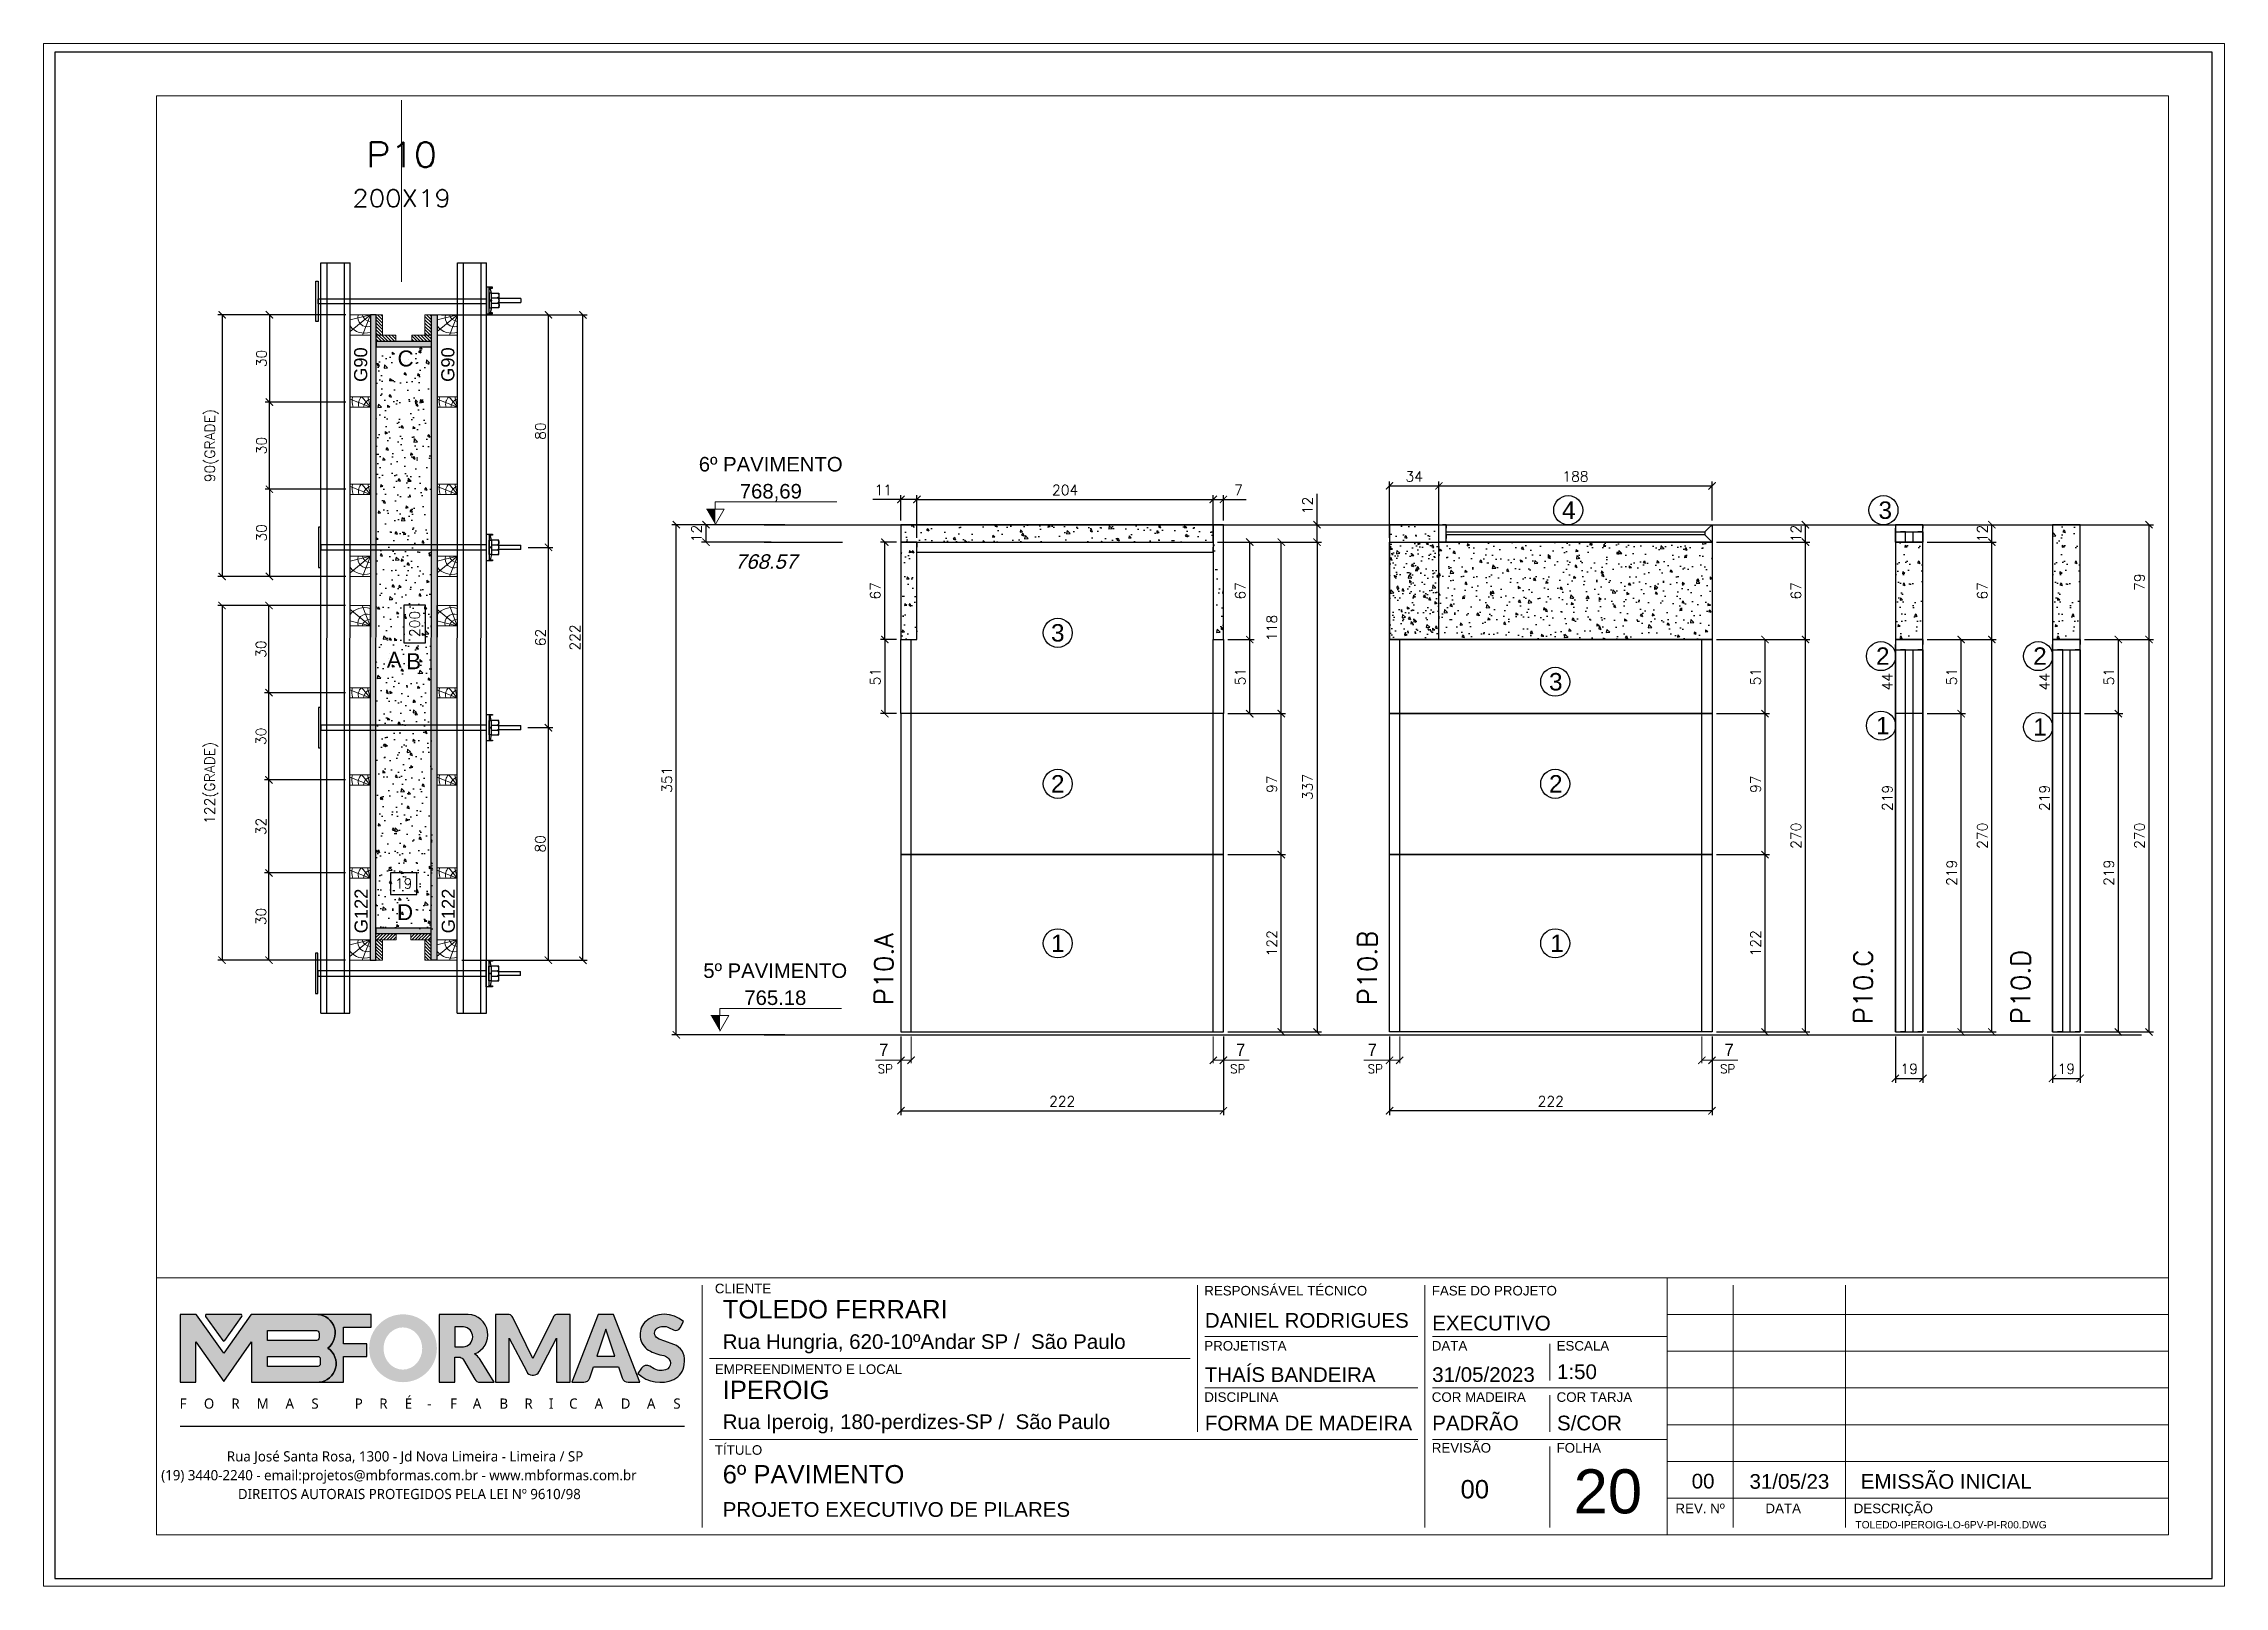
# Paper-space layout '20' of a CAD drawing. Extents: x 399.1 to 428.8, y 284.8 to 305.8.
# The model-space entities are those that its viewports show. They can reach past a viewport. Long polylines and large blocks are cut down to what shows.
import ezdxf
from ezdxf.enums import TextEntityAlignment as Align

# ---------------------------------------------------------------- set-up
doc = ezdxf.new("R2010")
doc.units = 0
doc.header["$PDMODE"] = 2
doc.header["$PDSIZE"] = 10
for name, pattern in [('CABLIN', [0.35, 0.25, -0.1]), ('DIVIDE2', [0.625, 0.25, -0.125, 0, -0.125, 0, -0.125]), ('HIDDEN', [9.525, 6.35, -3.175])]:
    doc.linetypes.add(name, pattern=pattern)
doc.layers.get('0').update_dxf_attribs({"lineweight": 13})
doc.layers.get('Defpoints').update_dxf_attribs({"lineweight": 13})
for name, color, linetype, lineweight in [('A-GENM', 7, 'Continuous', 18), ('cotas', 4, 'Continuous', 13), ('FOLHA MB', 7, 'Continuous', 13), ('Madeira', 100, 'Continuous', 13), ('N° FOLHA', 5, 'Continuous', 13), ('Sarr 2.2x7', 40, 'Continuous', 9), ('sarrafo', 93, 'Continuous', 13), ('Texto Seção', 7, 'Continuous', 15)]:
    doc.layers.add(name, color=color, linetype=linetype, lineweight=lineweight)
for name, color, linetype in [('Barra de Ancoragem', 20, 'Continuous'), ('CHAPA', 1, 'Continuous'), ('Concreto', 250, 'HIDDEN'), ('Cota', 4, 'Continuous'), ('Cota Sarrafo', 180, 'Continuous'), ('Hachura', 252, 'CABLIN'), ('MB Logo', 254, 'Continuous'), ('Nível', 160, 'Continuous'), ('Painéis', 30, 'Continuous'), ('Perfil Metálico', 224, 'Continuous'), ('Romaneio', 10, 'Continuous'), ('Sarr 7x7', 104, 'Continuous'), ('Sarrafo de Pressão', 42, 'HIDDEN'), ('Texto de Titulo', 7, 'Continuous'), ('Texto Nível', 251, 'Continuous'), ('Texto Qtd Sarr', 242, 'Continuous'), ('TEXTO_GERAL', 7, 'Continuous')]:
    doc.layers.add(name, color=color, linetype=linetype)
doc.layers.add('Laje_Perimetro', color=7, linetype='Continuous', plot=False)
doc.layers.add('VIEW', color=252, linetype='Continuous', lineweight=13, plot=False)
doc.styles.add('ARIAL', font='arial.ttf', dxfattribs={"oblique": 15, "height": 25})
doc.styles.add('MB_C01', font='arial.ttf', dxfattribs={"height": 1.3})
doc.styles.add('MB_C02', font='arial.ttf', dxfattribs={"height": 2})
doc.styles.add('MB_C03', font='arial.ttf', dxfattribs={"height": 2.5})
doc.styles.add('MB_C04', font='arial.ttf', dxfattribs={"height": 6})
doc.styles.add('MtXpl_Lucida_Sans_Un', font='l_10646.ttf')
doc.styles.add('REGUA-120', font='ROMANS.shx', dxfattribs={"height": 15})
doc.styles.add('ROMANS', font='romans.shx')
doc.styles.add('ROMAS860', font='ROMAS860.SHX')
doc.styles.add('SANSSERIF', font='sas_____.pfb')
doc.dimstyles.new('COTA SECAO', dxfattribs={"dimtxt": 7, "dimasz": 5, "dimexe": 3, "dimexo": 3, "dimgap": 2, "dimtad": 3, "dimdec": 1, "dimlfac": 0.5, "dimzin": 12, "dimdsep": 46, "dimtxsty": 'ROMANS', "dimblk": 'ARCHTICK', "dimcen": 0, "dimclrd": 4, "dimclre": 4, "dimclrt": 1, "dimadec": 1, "dimazin": 3, "dimtfac": 1, "dimtdec": 1, "dimtmove": 0, "dimatfit": 3, "dimldrblk": 'OBLIQUE', "dimfxl": 0, "dimtolj": 1, "dimtzin": 12, "dimarcsym": 0})
doc.dimstyles.new('cotas', dxfattribs={"dimtxt": 8.5, "dimasz": 5, "dimexe": 2, "dimexo": 3, "dimgap": 3, "dimtad": 1, "dimdec": 1, "dimzin": 9, "dimdsep": 46, "dimtxsty": 'ROMAS860', "dimblk": 'ARCHTICK', "dimcen": 0, "dimclrd": 4, "dimclre": 4, "dimclrt": 1, "dimadec": 0, "dimazin": 2, "dimtfac": 1, "dimtdec": 1, "dimtix": 1, "dimtmove": 0, "dimatfit": 2, "dimldrblk": 'OBLIQUE', "dimfxl": 0, "dimtolj": 1, "dimtzin": 0, "dimlwd": 13, "dimlwe": 13, "dimarcsym": 0})
doc.dimstyles.new('PAINEL', dxfattribs={"dimtxt": 7, "dimasz": 5, "dimexe": 3, "dimexo": 3, "dimgap": 3, "dimtad": 1, "dimdec": 1, "dimzin": 12, "dimdsep": 46, "dimtxsty": 'ROMANS', "dimblk": 'ARCHTICK', "dimcen": 0, "dimclrd": 4, "dimclre": 4, "dimclrt": 1, "dimadec": 1, "dimazin": 3, "dimtfac": 1, "dimtdec": 1, "dimtmove": 0, "dimatfit": 3, "dimldrblk": 'OBLIQUE', "dimfxl": 0, "dimtolj": 1, "dimtzin": 12, "dimarcsym": 0})
doc.dimstyles.new('projeto2', dxfattribs={"dimtxt": 7, "dimasz": 5, "dimexe": 1.25, "dimexo": 2.5, "dimgap": 2, "dimtad": 1, "dimdec": 1, "dimdsep": 46, "dimtxsty": 'ROMANS', "dimblk": 'OBLIQUE', "dimcen": 10, "dimdle": 1, "dimse1": 1, "dimse2": 1, "dimsd1": 1, "dimsd2": 1, "dimclrd": 256, "dimclre": 256, "dimclrt": 1, "dimadec": 0, "dimazin": 0, "dimtfac": 1, "dimtdec": 1, "dimtmove": 0, "dimatfit": 3, "dimldrblk": 'OBLIQUE', "dimfxl": 0, "dimlwd": -1, "dimlwe": -1, "dimarcsym": 0})
doc.dimstyles.new('SECÇÃO 2', dxfattribs={"dimtxt": 7, "dimasz": 6, "dimexe": 0.18, "dimexo": 2, "dimgap": -4, "dimtad": 3, "dimdec": 1, "dimlfac": 0.5, "dimzin": 12, "dimdsep": 46, "dimtxsty": 'ROMANS', "dimblk": 'ARCHTICK', "dimcen": 0.09, "dimse1": 1, "dimse2": 1, "dimsd1": 1, "dimsd2": 1, "dimclrd": 180, "dimclre": 5, "dimclrt": 1, "dimadec": 0, "dimazin": 3, "dimtfac": 1, "dimtdec": 1, "dimtofl": 0, "dimtmove": 0, "dimatfit": 3, "dimldrblk": 'ARCHTICK', "dimfxl": 0, "dimtolj": 1, "dimtzin": 0, "dimarcsym": 0})
pattern_1 = [(315, (2474.1832, -5701.3742), (1.12253202, 1.12253202), [])]
pattern_2 = [(315, (2474.0585, -5766.3781), (1.12253202, 1.12253202), [])]
pattern_3 = [(320, (-4755.02, -1150), (-1.593909, -18.218467), [1.905, -20.955]), (265, (-4755.02, -1150), (19.105685, 3.524342), [1.524, -16.764058]), (10.45144, (-4755.153, -1151.518), (17.511775, -14.694125), [1.619, -17.809024]), (316.1842, (-4749.94, -1150), (-4.204233, -27.107904), [2.8575, -31.4325]), (6.63556, (-4750.29, -1152.26), (24.742612, -23.740413), [2.4285, -26.71356]), (261.18415, (-4749.94, -1150), (24.742612, -23.740413), [2.285997, -25.145973]), (291, (-4751.21, -1152.54), (-10.22652, -15.161439), [1.905, -20.955]), (236, (-4751.21, -1152.54), (18.418797, -6.180203), [1.524, -16.764]), (341.45145, (-4752.063, -1153.803), (8.192277, -21.341642), [1.619, -17.808994]), (307.5, (-4755.0204, -1150), (8.455504, -0.3088603), [0, -16.5608, 0, -17.018, 0, -16.8275]), (277.5, (-4755.02, -1150), (10.0180575, -6.681966), [0, -9.7028, 0, -16.1798, 0, -6.4135]), (237.5, (-4755.0204, -1144.336), (-0.5728744, -13.5590595), [0, -6.35, 0, -19.812, 0, -26.289]), (227.5, (-4755.02, -1141.796), (2.542649, -14.812918), [0, -8.255, 0, -13.1572, 0, -18.669])]

psp = doc.layouts.new('20')

msp = doc.modelspace()

# ---------------------------------------------------------------- texts
at = {"layer": 'N° FOLHA', "color": 5, "style": 'MB_C04'}
msp.add_text('20', height=30.3061, dxfattribs=at).set_placement((-19630.93, 2977.003))
at = {"layer": 'Romaneio', "color": 0, "style": 'ARIAL'}
for s, p in [('4', (-19634.279, 3667.207)), ('3', (-19416.444, 3667.207)), ('3', (-19986.047, 3582.815)), ('2', (-19418.153, 3566.792)), ('2', (-19309.966, 3566.792)), ('3', (-19643.24, 3549.16)), ('1', (-19418.153, 3518.983)), ('1', (-19309.966, 3518.024)), ('2', (-19986.047, 3478.934)), ('2', (-19643.24, 3478.934)), ('1', (-19986.047, 3369.207)), ('1', (-19642.381, 3369.207))]:
    msp.add_text(s, height=12, dxfattribs=at).set_placement(p, align=Align.MIDDLE_CENTER)
at = {"layer": 'Texto Nível', "style": 'ARIAL'}
for s, p in [('6º PAVIMENTO', (-20134.132, 3693.83)), ('768,69', (-20162.194, 3675.238)), ('5º PAVIMENTO', (-20131.019, 3345.368)), ('765.18', (-20159.081, 3326.777))]:
    msp.add_text(s, height=10, dxfattribs=at).set_placement(p, align=Align.RIGHT)
at = {"layer": 'Texto Nível', "insert": (-20208.305, 3636.856), "char_height": 10, "width": 56.46591, "attachment_point": 1, "line_spacing_factor": 1.049215, "style": 'ARIAL'}
msp.add_mtext('768.57', dxfattribs=at)
at = {"layer": 'Texto Seção', "char_height": 13, "width": 285.32988, "attachment_point": 7, "rotation": 90, "style": 'REGUA-120'}
for s, insert in [('P10.A', (-20099.261, 3326.675)), ('P10.B', (-19766.503, 3326.675)), ('P10.C', (-19425.136, 3313.619)), ('P10.D', (-19316.77, 3313.619))]:
    msp.add_mtext(s, dxfattribs=dict(at, insert=insert))
at = {"layer": 'Texto Seção', "char_height": 6, "style": 'ROMANS'}
for insert, attachment_point in [((-20110.041, 3279.78), 7), ((-19867.447, 3279.78), 7), ((-19762.233, 3279.78), 9), ((-19519.639, 3279.78), 9)]:
    msp.add_mtext('SP', dxfattribs=dict(at, insert=insert, attachment_point=attachment_point))
at = {"layer": 'TEXTO_GERAL', "color": 0, "linetype": 'Continuous', "style": 'SANSSERIF'}
for s, p in [('G90', (-20465.886, 3755.458)), ('G90', (-20405.886, 3755.458)), ('G122', (-20465.591, 3376.074)), ('G122', (-20405.591, 3376.074))]:
    msp.add_text(s, height=9, rotation=90, dxfattribs=at).set_placement(p, align=Align.MIDDLE_LEFT)
at = {"layer": 'TEXTO_GERAL', "style": 'ARIAL'}
for s, p in [('C', (-20434.969, 3771.577)), ('A', (-20442.761, 3564.295)), ('B', (-20429.431, 3563.284)), ('D', (-20435.332, 3390.626))]:
    msp.add_text(s, height=11, dxfattribs=at).set_placement(p, align=Align.MIDDLE_CENTER)

# ---------------------------------------------------------------- blocks, each defined once
blk = doc.blocks.new('MB-NOVO')
at = {"layer": 'MB Logo', "linetype": 'Continuous'}
h = blk.add_hatch(color=256, dxfattribs=at)
h.dxf.hatch_style = 1
h.set_gradient(color1=(242, 132, 69), color2=(247, 180, 141), rotation=90, tint=1)
h.paths.add_polyline_path([(-18529.6, 10980.8), (-18475.7, 10980.8, 0.706757), (-18468.7, 11008, 0.681802), (-18476.7, 11034.9), (-18529.4, 11034.9, 0.243712), (-18530.2, 11034.5), (-18551.7, 11003.9), (-18573.3, 11034.5, 0.243712), (-18574.1, 11034.9), (-18586.5, 11034.9), (-18586.5, 10980.8), (-18573.9, 10980.8), (-18573.9, 11012.9), (-18551.7, 10981.5), (-18529.6, 11012.9)])
h.paths.add_polyline_path([(-18516.8, 11014.1), (-18516.8, 11022), (-18477.8, 11022, -0.414214), (-18475.8, 11020), (-18475.8, 11016.1, -0.414214), (-18477.8, 11014.1)], flags=16)
h.paths.add_polyline_path([(-18516.8, 11001.4), (-18476.8, 11001.4, -0.414214), (-18474.8, 10999.4), (-18474.8, 10995.5, -0.414214), (-18476.8, 10993.5), (-18516.8, 10993.5)], flags=16)
at = {"layer": 'MB Logo', "true_color": 0x262626}
h = blk.add_hatch(color=250, dxfattribs=at)
h.dxf.hatch_style = 1
h.paths.add_polyline_path([(-18537.3, 11033.3, 0.60809), (-18538.1, 11034.9), (-18565.3, 11034.9, 0.60809), (-18566.1, 11033.3), (-18552.5, 11014, 0.518202), (-18550.9, 11014)])
h = blk.add_hatch(color=250, dxfattribs=at)
h.dxf.hatch_style = 1
h.paths.add_polyline_path([(-18456.2, 11011.3), (-18456.2, 11024.6), (-18434.2, 11024.6), (-18434.2, 11034.9), (-18476.7, 11034.9, -0.681802), (-18468.7, 11008, -0.706757), (-18475.7, 10980.8), (-18456.2, 10980.8), (-18456.2, 11001.4), (-18437.8, 11001.4), (-18437.8, 11011.3)])
h = blk.add_hatch(color=250, dxfattribs=at)
h.dxf.hatch_style = 1
h.paths.add_polyline_path([(-18435.9, 11007.9, 1), (-18381.9, 11007.9, 1)])
edge = h.paths.add_edge_path(flags=16)
edge.add_ellipse((-18409, 11007.7), major_axis=(0, 16.8), ratio=0.916255, start_angle=0, end_angle=360)
h = blk.add_hatch(color=250, dxfattribs=at)
h.dxf.hatch_style = 1
h.paths.add_polyline_path([(-18357, 11034.9), (-18380.2, 11034.9), (-18380.2, 10980.8), (-18367.6, 10980.8), (-18367.6, 11000.7), (-18363.4, 11000.7, -0.195765), (-18360.9, 10998.9), (-18351.8, 10983.2, 0.261385), (-18347.5, 10980.8), (-18336.4, 10980.8), (-18347.5, 10999, 0.082429), (-18349.6, 11001.5), (-18351.9, 11003.4, 0.81838)])
h.paths.add_polyline_path([(-18360.8, 11009), (-18367.6, 11009), (-18367.6, 11025), (-18360.8, 11025, -0.92578)], flags=16)
h = blk.add_hatch(color=250, dxfattribs=at)
h.dxf.hatch_style = 1
h.paths.add_polyline_path([(-18286.6, 11015.9), (-18286.6, 10980.8), (-18275.8, 10980.8), (-18275.8, 11034.9), (-18286.6, 11034.9, 0.216647), (-18289.4, 11032.4), (-18305.5, 10999.8), (-18321.6, 11032.7, 0.199908), (-18324.3, 11034.9), (-18335.2, 11034.9), (-18335.2, 10980.8), (-18324.3, 10980.8), (-18324.3, 11015.9), (-18310.4, 10989.3, 0.279644), (-18306, 10986.6, 0.340986), (-18300.5, 10989.3)])
h = blk.add_hatch(color=250, dxfattribs=at)
h.dxf.hatch_style = 1
h.paths.add_polyline_path([(-18274.4, 10980.8), (-18265, 10980.8, 0.322517), (-18260.2, 10984.3), (-18257.3, 10993), (-18237.2, 10993), (-18234.3, 10984.3, 0.322517), (-18229.5, 10980.8), (-18220.3, 10980.8), (-18241.2, 11034.9), (-18253.4, 11034.9)])
h.paths.add_polyline_path([(-18254.4, 11001.6), (-18247.3, 11023), (-18240.1, 11001.6)], flags=16)
h = blk.add_hatch(color=250, dxfattribs=at)
h.dxf.hatch_style = 1
h.paths.add_polyline_path([(-18206, 11024, -0.247671), (-18196.9, 11024.3), (-18193.5, 11022.5, 0.40799), (-18188.2, 11024.1), (-18185.4, 11029.1, 0.392837), (-18216.2, 11028.7, 0.467779), (-18213.3, 11006.3, 0.077523), (-18201.2, 11002.1, -0.214206), (-18196.1, 10997.9, -0.284295), (-18198.2, 10991.4, -0.26924), (-18208.8, 10991.6), (-18212.2, 10993.6, 0.407727), (-18219, 10992.1), (-18221.8, 10987.7, 0.296878), (-18193.2, 10983.1, 0.272251), (-18184.9, 10995.3), (-18184.6, 10997.9, 0.348906), (-18193.7, 11011.2), (-18200.4, 11013.5, -0.045018), (-18205.8, 11015.7, -0.618284)])
at = {"layer": 'MB Logo', "linetype": 'Continuous'}
blk.add_line((-18586.5, 10945.9), (-18184.8, 10945.9), dxfattribs=at)
at = {"layer": 'MB Logo', "color": 23, "linetype": 'Continuous', "true_color": 0xf28445}
for points in [[(-18573.3, 11034.5, 0.243712), (-18574.1, 11034.9), (-18586.5, 11034.9), (-18586.5, 10980.8), (-18573.9, 10980.8), (-18573.9, 11012.9), (-18551.7, 10981.5), (-18529.6, 11012.9), (-18529.6, 10980.8), (-18475.7, 10980.8, 0.706757), (-18468.7, 11008, 0.681802), (-18476.7, 11034.9), (-18529.4, 11034.9, 0.243712), (-18530.2, 11034.5), (-18551.7, 11003.9)], [(-18516.8, 11022), (-18477.8, 11022, -0.414214), (-18475.8, 11020), (-18475.8, 11016.1, -0.414214), (-18477.8, 11014.1), (-18516.8, 11014.1)], [(-18516.8, 11001.4), (-18476.8, 11001.4, -0.414214), (-18474.8, 10999.4), (-18474.8, 10995.5, -0.414214), (-18476.8, 10993.5), (-18516.8, 10993.5)]]:
    blk.add_lwpolyline(points, format="xyb", close=True, dxfattribs=at)
at = {"layer": 'MB Logo', "color": 250, "true_color": 0x262626}
for points in [[(-18537.3, 11033.3, 0.60809), (-18538.1, 11034.9), (-18565.3, 11034.9, 0.60809), (-18566.1, 11033.3), (-18552.5, 11014, 0.518202), (-18550.9, 11014)], [(-18437.8, 11011.3), (-18456.2, 11011.3), (-18456.2, 11024.6), (-18434.2, 11024.6), (-18434.2, 11034.9), (-18476.7, 11034.9, -0.681802), (-18468.7, 11008, -0.706757), (-18475.7, 10980.8), (-18456.2, 10980.8), (-18456.2, 11001.4), (-18437.8, 11001.4)], [(-18347.5, 10980.8), (-18336.4, 10980.8), (-18347.5, 10999, 0.082429), (-18349.6, 11001.5), (-18351.9, 11003.4, 0.81838), (-18357, 11034.9), (-18380.2, 11034.9), (-18380.2, 10980.8), (-18367.6, 10980.8), (-18367.6, 11000.7), (-18363.4, 11000.7, -0.209789), (-18360.8, 10998.7), (-18351.8, 10983.2, 0.261385)], [(-18286.6, 11015.9), (-18286.6, 10980.8), (-18275.8, 10980.8), (-18275.8, 11034.9), (-18286.6, 11034.9, 0.216647), (-18289.4, 11032.4), (-18305.5, 10999.8), (-18321.5, 11032.4, 0.216647), (-18324.3, 11034.9), (-18335.2, 11034.9), (-18335.2, 10980.8), (-18324.3, 10980.8), (-18324.3, 11015.9), (-18310.4, 10989.3, 0.279644), (-18306, 10986.6), (-18304.9, 10986.6, 0.279644), (-18300.5, 10989.3)], [(-18265, 10980.8, 0.322517), (-18260.2, 10984.3), (-18257.3, 10993), (-18237.2, 10993), (-18234.3, 10984.3, 0.322517), (-18229.5, 10980.8), (-18220.3, 10980.8), (-18241.2, 11034.9), (-18253.4, 11034.9), (-18274.4, 10980.8)], [(-18206.2, 11015.9, -0.549626), (-18206.4, 11023.8, -0.258723), (-18196.9, 11024.3), (-18193.5, 11022.5, 0.40799), (-18188.2, 11024.1), (-18185.4, 11029.1, 0.392837), (-18216.2, 11028.7, 0.467779), (-18213.3, 11006.3, 0.077523), (-18201.2, 11002.1, -0.203897), (-18196.3, 10998.2), (-18196.1, 10997.8, -0.267611), (-18198, 10991.6), (-18198.5, 10991.3, -0.261145), (-18208.8, 10991.6), (-18212.2, 10993.6, 0.407727), (-18219, 10992.1), (-18221.8, 10987.7, 0.296878), (-18193.2, 10983.1, 0.265963), (-18184.9, 10994.9), (-18184.7, 10997.6, 0.340466), (-18193.1, 11011), (-18200.4, 11013.5, -0.049298)], [(-18367.6, 11009), (-18360.8, 11009, 0.92578), (-18360.8, 11025), (-18367.6, 11025)]]:
    blk.add_lwpolyline(points, format="xyb", close=True, dxfattribs=at)
blk.add_lwpolyline([(-18247.3, 11023), (-18254.4, 11001.6), (-18240.1, 11001.6)], close=True, dxfattribs=at)
at = {"layer": 'MB Logo', "color": 250, "true_color": 0x262626, "style": 'MtXpl_Lucida_Sans_Un'}
for s, height, p in [('F', 8.12, (-18586.8, 10959.8)), ('O', 8.12, (-18567.5, 10959.8)), ('R', 8.12, (-18545.6, 10959.8)), ('M', 8.12, (-18525.4, 10959.8)), ('A', 8.12, (-18502.5, 10959.8)), ('S', 8.12, (-18481.9, 10959.8)), ('P', 8.12, (-18447.3, 10959.8)), ('R', 8.12, (-18427.8, 10959.8)), ('É', 8.12, (-18407.5, 10959.8)), ('-', 8.12, (-18389.6, 10959.8)), ('F', 8.12, (-18371.4, 10959.8)), ('A', 8.12, (-18353.3, 10959.8)), ('B', 8.12, (-18332.1, 10959.8)), ('R', 8.12, (-18312.2, 10959.8)), ('I', 8.12, (-18292.7, 10959.8)), ('C', 8.12, (-18276.6, 10959.8)), ('A', 8.12, (-18256.3, 10959.8)), ('D', 8.12, (-18235.5, 10959.8)), ('A', 8.12, (-18214.6, 10959.8)), ('S', 8.12, (-18193.6, 10959.8)), ('DIREITOS AUTORAIS PROTEGIDOS PELA LEI Nº 9610/98', 8.122, (-18540.4, 10887.8))]:
    blk.add_text(s, height=height, dxfattribs=at).set_placement(p)
at = {"layer": 'MB Logo', "style": 'MtXpl_Lucida_Sans_Un'}
for s, p in [('Rua José Santa Rosa, 1300 - Jd Nova Limeira - Limeira / SP', (-18549.2, 10917.8)), ('(19) 3440-2240 - email:projetos@mbformas.com.br - www.mbformas.com.br', (-18601.5, 10902.8))]:
    blk.add_text(s, height=8.122, dxfattribs=at).set_placement(p)
blk = doc.blocks.new('A$C169d8357')
at = {"layer": 'FOLHA MB', "color": 1}
for p, q in [((1109.8, 356.7), (70, 356.7)), ((445.6, 351.7), (445.6, 185)), ((786.6, 351.7), (786.6, 250.7)), ((943.1, 351.7), (943.1, 185)), ((1109.8, 356.7), (1109.8, 179.9)), ((1455, 356.7), (1109.8, 356.7)), ((1155.3, 185), (1155.3, 351.7)), ((1232.6, 351.7), (1232.6, 185)), ((1455, 331.5), (1109.8, 331.5)), ((938.1, 316.3), (791.6, 316.3)), ((1109.8, 316.3), (948.2, 316.3)), ((781.5, 301.2), (450.7, 301.2)), ((1029, 311.3), (1029, 286)), ((1455, 306.2), (1109.8, 306.2)), ((938.1, 281), (791.6, 281)), ((1109.8, 281), (948.2, 281)), ((1029, 275.9), (1029, 250.7)), ((1455, 281), (1109.8, 281)), ((1455, 255.7), (1109.8, 255.7)), ((938.1, 245.6), (450.7, 245.6)), ((1109.8, 245.6), (948.2, 245.6)), ((1029, 240.6), (1029, 185)), ((1455, 230.4), (1109.8, 230.4)), ((1455, 205.2), (1109.8, 205.2))]:
    blk.add_line(p, q, dxfattribs=at)
for points in [[(0, 1199.9), (0, 149.9), (1485, 149.9), (1485, 1199.9)], [(70, 1169.9), (70, 179.9), (1455, 179.9), (1455, 1169.9)]]:
    blk.add_lwpolyline(points, close=True, dxfattribs=at)
at = {"layer": 'MB Logo', "xscale": 0.8642040370897565, "yscale": 0.8642040370897565, "zscale": 0.8642040370897565}
blk.add_blockref('MB-NOVO', (16148.7, -9204.8), dxfattribs=at)
at = {"layer": 'FOLHA MB', "color": 6}
for s, height, style, p in [('CLIENTE', 6.57, 'MB_C01', (454.3, 346.1)), ('RESPONSÁVEL TÉCNICO', 6.566, 'MB_C01', (791.2, 344.6)), ('FASE DO PROJETO', 6.566, 'MB_C01', (947.8, 344.6)), ('Rua Hungria, 620-10ºAndar SP /  São Paulo', 10.102, 'MB_C02', (459.7, 307.8)), ('PROJETISTA', 6.57, 'MB_C01', (791.2, 306.7)), ('DATA', 6.57, 'MB_C01', (947.8, 306.7)), ('ESCALA', 6.57, 'MB_C01', (1033.7, 306.7)), ('EMPREENDIMENTO E LOCAL', 6.566, 'MB_C01', (454.3, 290.6)), ('DISCIPLINA', 6.57, 'MB_C01', (791.2, 271.4)), ('COR MADEIRA', 6.566, 'MB_C01', (947.8, 271.4)), ('COR TARJA', 6.57, 'MB_C01', (1033.7, 271.4)), ('Rua Iperoig, 180-perdizes-SP /  São Paulo', 10.102, 'MB_C02', (459.7, 252.7)), ('TÍTULO', 6.57, 'MB_C01', (454.3, 235)), ('REVISÃO', 6.57, 'MB_C01', (947.8, 236.5)), ('FOLHA', 6.57, 'MB_C01', (1033.7, 236.5)), ('PROJETO EXECUTIVO DE PILARES', 10.102, 'MB_C02', (459.7, 192.3))]:
    blk.add_text(s, height=height, dxfattribs=dict(at, style=style)).set_placement(p)
at = {"layer": 'FOLHA MB', "color": 5}
for s, height, style, p in [('TOLEDO FERRARI', 12.628, 'MB_C03', (459.7, 328.8)), ('DANIEL RODRIGUES', 10.102, 'MB_C02', (791.6, 322.4)), ('EXECUTIVO', 10.1, 'MB_C02', (948.1, 320.5)), ('IPEROIG', 12.63, 'MB_C03', (459.7, 273.3)), ('THAÍS BANDEIRA', 10.102, 'MB_C02', (791.5, 285.1)), ('31/05/2023', 10.1, 'MB_C02', (948.1, 285.1)), ('1:50', 10.1, 'MB_C02', (1034, 287.1)), ('FORMA DE MADEIRA', 10.102, 'MB_C02', (791.6, 251.7)), ('PADRÃO', 10.1, 'MB_C02', (948.1, 251.8)), ('S/COR', 10.1, 'MB_C02', (1034, 251.8)), ('6º PAVIMENTO', 12.628, 'MB_C03', (459.7, 215.3)), ('00', 12.63, 'MB_C03', (967.6, 205)), ('00', 10.1, 'MB_C02', (1126.7, 211.8)), ('31/05/23', 10.1, 'MB_C02', (1166.5, 211.6)), ('EMISSÃO INICIAL', 10.102, 'MB_C02', (1243.1, 211.6))]:
    blk.add_text(s, height=height, dxfattribs=dict(at, style=style)).set_placement(p)
at = {"layer": 'FOLHA MB', "color": 6, "style": 'MB_C01'}
for s, p in [('REV. Nº', (1132.5, 198.1)), ('DATA', (1189.7, 198.1)), ('DESCRIÇÃO', (1265.5, 198.1))]:
    blk.add_text(s, height=6.57, dxfattribs=at).set_placement(p, align=Align.MIDDLE_CENTER)
at = {"layer": 'FOLHA MB', "insert": (1239.4, 189.4), "char_height": 5.051, "width": 210.818, "attachment_point": 1, "style": 'MB_C04'}
blk.add_mtext('TOLEDO-IPEROIG-LO-6PV-PI-R00.DWG', dxfattribs=at)
blk = doc.blocks.new('*D1808')
at = {"layer": 'Cota', "color": 180, "lineweight": -2, "transparency": 16777216}
for p, q in [((-20427.3, 3417.8), (-20445.3, 3417.8)), ((-20445.3, 3417.8), (-20445.3, 3402.8)), ((-20427.3, 3402.8), (-20427.3, 3417.8)), ((-20445.3, 3402.8), (-20427.3, 3402.8))]:
    blk.add_line(p, q, dxfattribs=at)
at = {"layer": 'Defpoints', "color": 0, "transparency": 16777216}
for p in [(-20455.3, 3396.9), (-20417.3, 3398.8), (-20417.3, 3396.9)]:
    blk.add_point(p, dxfattribs=at)
at = {"layer": 'Cota', "color": 1, "transparency": 16777216, "insert": (-20436.3, 3410.3), "char_height": 7, "attachment_point": 5, "style": 'ROMANS'}
blk.add_mtext('\\A1;19', dxfattribs=at)
blk = doc.blocks.new('_ArchTick')
at = {"color": 0, "linetype": 'ByBlock', "const_width": 0.15}
blk.add_lwpolyline([(-0.5, -0.5), (0.5, 0.5)], dxfattribs=at)
blk = doc.blocks.new('*D1809')
at = {"layer": 'Cota', "color": 180, "lineweight": -2, "transparency": 16777216}
for p, q in [((-20421.2, 3601.9), (-20436.2, 3601.9)), ((-20436.2, 3601.9), (-20436.2, 3575.9)), ((-20421.2, 3575.9), (-20421.2, 3601.9)), ((-20436.2, 3575.9), (-20421.2, 3575.9))]:
    blk.add_line(p, q, dxfattribs=at)
at = {"layer": 'Defpoints', "color": 0, "transparency": 16777216}
for p in [(-20417.2, 3779.6), (-20417.2, 3779.6), (-20417.3, 3379.6)]:
    blk.add_point(p, dxfattribs=at)
at = {"layer": 'Cota', "color": 1, "transparency": 16777216, "insert": (-20428.7, 3588.9), "char_height": 7, "attachment_point": 5, "rotation": 90, "style": 'ROMANS'}
blk.add_mtext('\\A1;200', dxfattribs=at)
blk = doc.blocks.new('*D1810')
at = {"layer": 'Cota', "color": 4, "lineweight": -2, "transparency": 16777216}
for p, q in [((-20396.2, 3801.6), (-20309.9, 3801.6)), ((-20312.9, 3357.6), (-20312.9, 3801.6)), ((-20396.3, 3357.6), (-20309.9, 3357.6))]:
    blk.add_line(p, q, dxfattribs=at)
at = {"layer": 'Defpoints', "color": 0, "transparency": 16777216}
for p in [(-20399.2, 3801.6), (-20312.9, 3801.6), (-20399.3, 3357.6)]:
    blk.add_point(p, dxfattribs=at)
at = {"layer": 'Cota', "color": 4, "lineweight": -2, "transparency": 16777216, "xscale": 5, "yscale": 5, "zscale": 5}
for p, rotation in [((-20312.9, 3801.6), 90), ((-20312.9, 3357.6), 270)]:
    blk.add_blockref('_ArchTick', p, dxfattribs=dict(at, rotation=rotation))
at = {"layer": 'Cota', "color": 1, "transparency": 16777216, "insert": (-20318.4, 3579.6), "char_height": 7, "attachment_point": 5, "rotation": 90, "style": 'ROMANS'}
blk.add_mtext('\\A1;222', dxfattribs=at)
blk = doc.blocks.new('_OBLIQUE')
at = {"color": 0, "linetype": 'ByBlock', "lineweight": -2}
for p, q in [((0, 0), (-1, 0)), ((-0.5, -0.5), (0.5, 0.5))]:
    blk.add_line(p, q, dxfattribs=at)
blk = doc.blocks.new('ERTYERTYUYTURTYUTRYU')
at = {"layer": 'Barra de Ancoragem'}
for p, q in [((8963.3, 10873.8), (8963.3, 10855.5)), ((8964.9, 10869.7), (8964.1, 10873.2)), ((8964.9, 10859.7), (8964.1, 10856.1)), ((8985.1, 10863.2), (8985.1, 10866.1))]:
    blk.add_line(p, q, dxfattribs=at)
at = {"layer": 'Barra de Ancoragem', "flags": 128}
for points in [[(8961.5, 10855.5), (8961.5, 10873.8), (8963.3, 10873.8), (8963.3, 10855.5)], [(8963.3, 10873.8), (8965.7, 10873.8), (8965.7, 10873.2), (8963.3, 10873.2)], [(8963.3, 10869.7), (8964.9, 10869.7), (8964.9, 10859.7), (8963.3, 10859.7)], [(8963.3, 10856.1), (8965.7, 10856.1), (8965.7, 10855.5), (8963.3, 10855.5)]]:
    blk.add_lwpolyline(points, close=True, dxfattribs=at)
for points in [[(8964.9, 10859.7), (8970.1, 10859.7), (8970.1, 10869.7), (8964.9, 10869.7)], [(8964.9, 10864.4), (8963.3, 10864.4), (8963.3, 10865), (8964.9, 10865), (8964.9, 10864.4), (8964.9, 10865)], [(8985.1, 10863.2), (8970.1, 10863.2), (8970.1, 10866.1), (8985.1, 10866.1)]]:
    blk.add_lwpolyline(points, dxfattribs=at)
for points in [[(8964.9, 10866.4), (8969, 10866.4, 0.729796), (8969, 10869.7, 0.729796)], [(8964.9, 10862.9), (8969, 10862.9, 0.666667), (8969, 10866.4, 0.666667)]]:
    blk.add_lwpolyline(points, format="xyb", dxfattribs=at)
at = {"layer": 'Barra de Ancoragem'}
blk.add_arc((8968.4, 10861.3), 1.7, 287.7564, 72.2436, dxfattribs=at)
blk = doc.blocks.new('PONTALETE')
at = {"layer": 'Madeira'}
for q in [(2.71, 7), (7, 5.76), (7, 1.74)]:
    blk.add_line((0, 0), q, dxfattribs=at)
blk.add_lwpolyline([(0, 0), (7, 0), (7, 7), (0, 7)], close=True, dxfattribs=at)
for centre, radius, start, end in [((2.04, 0.06), 6.23, 37.28179, 109.09128), ((1.09, 0.9), 3.19, 343.60304, 109.98471), ((-0.21, -0.78), 3.09, 14.63219, 86.0383)]:
    blk.add_arc(centre, radius, start, end, dxfattribs=at)
blk = doc.blocks.new('MEIO PONTALETE')
at = {"layer": 'Madeira'}
for q in [(2.71, 7), (3.5, 2.88), (3.5, 0.87)]:
    blk.add_line((0, 0), q, dxfattribs=at)
blk.add_lwpolyline([(0, 0), (3.5, 0), (3.5, 7), (0, 7)], close=True, dxfattribs=at)
for centre, radius, start, end in [((2.04, 0.06), 6.23, 76.44987, 109.09128), ((1.09, 0.9), 3.19, 40.90626, 109.98471), ((-0.21, -0.78), 3.09, 14.63219, 86.0383)]:
    blk.add_arc(centre, radius, start, end, dxfattribs=at)
blk = doc.blocks.new('*D1811')
at = {"layer": 'Cota', "color": 4, "lineweight": -2, "transparency": 16777216}
for p, q in [((-20476.2, 3801.6), (-20531.7, 3801.6)), ((-20528.7, 3801.6), (-20528.7, 3741.6)), ((-20476.2, 3741.6), (-20531.7, 3741.6))]:
    blk.add_line(p, q, dxfattribs=at)
at = {"layer": 'Defpoints', "color": 0, "transparency": 16777216}
for p in [(-20473.2, 3801.6), (-20528.7, 3741.6), (-20473.2, 3741.6)]:
    blk.add_point(p, dxfattribs=at)
at = {"layer": 'Cota', "color": 4, "lineweight": -2, "transparency": 16777216, "xscale": 5, "yscale": 5, "zscale": 5}
for p, rotation in [((-20528.7, 3801.6), 90), ((-20528.7, 3741.6), 270)]:
    blk.add_blockref('_ArchTick', p, dxfattribs=dict(at, rotation=rotation))
at = {"layer": 'Cota', "color": 1, "transparency": 16777216, "insert": (-20534.2, 3771.6), "char_height": 7, "attachment_point": 5, "rotation": 90, "style": 'ROMANS'}
blk.add_mtext('\\A1;30', dxfattribs=at)
blk = doc.blocks.new('*D1812')
at = {"layer": 'Cota', "color": 4, "lineweight": -2, "transparency": 16777216}
for p, q in [((-20476.2, 3741.6), (-20531.7, 3741.6)), ((-20528.7, 3681.6), (-20528.7, 3741.6)), ((-20476.2, 3681.6), (-20531.7, 3681.6))]:
    blk.add_line(p, q, dxfattribs=at)
at = {"layer": 'Defpoints', "color": 0, "transparency": 16777216}
for p in [(-20528.7, 3741.6), (-20473.2, 3741.6), (-20473.2, 3681.6)]:
    blk.add_point(p, dxfattribs=at)
at = {"layer": 'Cota', "color": 4, "lineweight": -2, "transparency": 16777216, "xscale": 5, "yscale": 5, "zscale": 5}
for p, rotation in [((-20528.7, 3741.6), 90), ((-20528.7, 3681.6), 270)]:
    blk.add_blockref('_ArchTick', p, dxfattribs=dict(at, rotation=rotation))
at = {"layer": 'Cota', "color": 1, "transparency": 16777216, "insert": (-20534.2, 3711.6), "char_height": 7, "attachment_point": 5, "rotation": 90, "style": 'ROMANS'}
blk.add_mtext('\\A1;30', dxfattribs=at)
blk = doc.blocks.new('*D1813')
at = {"layer": 'Cota', "color": 4, "lineweight": -2, "transparency": 16777216}
for p, q in [((-20476.2, 3681.6), (-20531.7, 3681.6)), ((-20528.7, 3681.6), (-20528.7, 3621.6)), ((-20476.2, 3621.6), (-20531.7, 3621.6))]:
    blk.add_line(p, q, dxfattribs=at)
at = {"layer": 'Defpoints', "color": 0, "transparency": 16777216}
for p in [(-20473.2, 3681.6), (-20528.7, 3621.6), (-20473.2, 3621.6)]:
    blk.add_point(p, dxfattribs=at)
at = {"layer": 'Cota', "color": 4, "lineweight": -2, "transparency": 16777216, "xscale": 5, "yscale": 5, "zscale": 5}
for p, rotation in [((-20528.7, 3681.6), 90), ((-20528.7, 3621.6), 270)]:
    blk.add_blockref('_ArchTick', p, dxfattribs=dict(at, rotation=rotation))
at = {"layer": 'Cota', "color": 1, "transparency": 16777216, "insert": (-20534.2, 3651.6), "char_height": 7, "attachment_point": 5, "rotation": 90, "style": 'ROMANS'}
blk.add_mtext('\\A1;30', dxfattribs=at)
blk = doc.blocks.new('*D1814')
at = {"layer": 'Cota', "color": 4, "lineweight": -2, "transparency": 16777216}
for p, q in [((-20507, 3801.6), (-20564.2, 3801.6)), ((-20561.2, 3801.6), (-20561.2, 3621.6)), ((-20507, 3621.6), (-20564.2, 3621.6))]:
    blk.add_line(p, q, dxfattribs=at)
at = {"layer": 'Defpoints', "color": 0, "transparency": 16777216}
for p in [(-20504, 3801.6), (-20561.2, 3621.6), (-20504, 3621.6)]:
    blk.add_point(p, dxfattribs=at)
at = {"layer": 'Cota', "color": 4, "lineweight": -2, "transparency": 16777216, "xscale": 5, "yscale": 5, "zscale": 5}
for p, rotation in [((-20561.2, 3801.6), 90), ((-20561.2, 3621.6), 270)]:
    blk.add_blockref('_ArchTick', p, dxfattribs=dict(at, rotation=rotation))
at = {"layer": 'Cota', "color": 1, "transparency": 16777216, "insert": (-20568.5, 3711.6), "char_height": 7, "attachment_point": 5, "rotation": 90, "style": 'ROMANS'}
blk.add_mtext('\\A1;90(GRADE)', dxfattribs=at)
blk = doc.blocks.new('*D1815')
at = {"layer": 'Cota', "color": 4, "lineweight": -2, "transparency": 16777216}
for p, q in [((-20507.1, 3601.6), (-20564.3, 3601.6)), ((-20561.3, 3601.6), (-20561.3, 3357.6)), ((-20507.1, 3357.6), (-20564.3, 3357.6))]:
    blk.add_line(p, q, dxfattribs=at)
at = {"layer": 'Defpoints', "color": 0, "transparency": 16777216}
for p in [(-20504.1, 3601.6), (-20561.3, 3357.6), (-20504.1, 3357.6)]:
    blk.add_point(p, dxfattribs=at)
at = {"layer": 'Cota', "color": 4, "lineweight": -2, "transparency": 16777216, "xscale": 5, "yscale": 5, "zscale": 5}
for p, rotation in [((-20561.3, 3601.6), 90), ((-20561.3, 3357.6), 270)]:
    blk.add_blockref('_ArchTick', p, dxfattribs=dict(at, rotation=rotation))
at = {"layer": 'Cota', "color": 1, "transparency": 16777216, "insert": (-20568.7, 3479.6), "char_height": 7, "attachment_point": 5, "rotation": 90, "style": 'ROMANS'}
blk.add_mtext('\\A1;122(GRADE)', dxfattribs=at)
blk = doc.blocks.new('*D1816')
at = {"layer": 'Cota', "color": 4, "lineweight": -2, "transparency": 16777216}
for p, q in [((-20476.3, 3541.6), (-20532, 3541.6)), ((-20529, 3481.6), (-20529, 3541.6)), ((-20476.3, 3481.6), (-20532, 3481.6))]:
    blk.add_line(p, q, dxfattribs=at)
at = {"layer": 'Defpoints', "color": 0, "transparency": 16777216}
for p in [(-20529, 3541.6), (-20473.3, 3541.6), (-20473.3, 3481.6)]:
    blk.add_point(p, dxfattribs=at)
at = {"layer": 'Cota', "color": 4, "lineweight": -2, "transparency": 16777216, "xscale": 5, "yscale": 5, "zscale": 5}
for p, rotation in [((-20529, 3541.6), 90), ((-20529, 3481.6), 270)]:
    blk.add_blockref('_ArchTick', p, dxfattribs=dict(at, rotation=rotation))
at = {"layer": 'Cota', "color": 1, "transparency": 16777216, "insert": (-20534.5, 3511.6), "char_height": 7, "attachment_point": 5, "rotation": 90, "style": 'ROMANS'}
blk.add_mtext('\\A1;30', dxfattribs=at)
blk = doc.blocks.new('*D1817')
at = {"layer": 'Cota', "color": 4, "lineweight": -2, "transparency": 16777216}
for p, q in [((-20476.3, 3601.6), (-20532, 3601.6)), ((-20529, 3541.6), (-20529, 3601.6)), ((-20476.3, 3541.6), (-20532, 3541.6))]:
    blk.add_line(p, q, dxfattribs=at)
at = {"layer": 'Defpoints', "color": 0, "transparency": 16777216}
for p in [(-20529, 3601.6), (-20473.3, 3601.6), (-20473.3, 3541.6)]:
    blk.add_point(p, dxfattribs=at)
at = {"layer": 'Cota', "color": 4, "lineweight": -2, "transparency": 16777216, "xscale": 5, "yscale": 5, "zscale": 5}
for p, rotation in [((-20529, 3601.6), 90), ((-20529, 3541.6), 270)]:
    blk.add_blockref('_ArchTick', p, dxfattribs=dict(at, rotation=rotation))
at = {"layer": 'Cota', "color": 1, "transparency": 16777216, "insert": (-20534.5, 3571.6), "char_height": 7, "attachment_point": 5, "rotation": 90, "style": 'ROMANS'}
blk.add_mtext('\\A1;30', dxfattribs=at)
blk = doc.blocks.new('*D1818')
at = {"layer": 'Cota', "color": 4, "lineweight": -2, "transparency": 16777216}
for p, q in [((-20476.3, 3417.6), (-20532, 3417.6)), ((-20529, 3357.6), (-20529, 3417.6)), ((-20476.3, 3357.6), (-20532, 3357.6))]:
    blk.add_line(p, q, dxfattribs=at)
at = {"layer": 'Defpoints', "color": 0, "transparency": 16777216}
for p in [(-20529, 3417.6), (-20473.3, 3417.6), (-20473.3, 3357.6)]:
    blk.add_point(p, dxfattribs=at)
at = {"layer": 'Cota', "color": 4, "lineweight": -2, "transparency": 16777216, "xscale": 5, "yscale": 5, "zscale": 5}
for p, rotation in [((-20529, 3417.6), 90), ((-20529, 3357.6), 270)]:
    blk.add_blockref('_ArchTick', p, dxfattribs=dict(at, rotation=rotation))
at = {"layer": 'Cota', "color": 1, "transparency": 16777216, "insert": (-20534.5, 3387.6), "char_height": 7, "attachment_point": 5, "rotation": 90, "style": 'ROMANS'}
blk.add_mtext('\\A1;30', dxfattribs=at)
blk = doc.blocks.new('*D1819')
at = {"layer": 'Cota', "color": 4, "lineweight": -2, "transparency": 16777216}
for p, q in [((-20476.3, 3481.6), (-20532, 3481.6)), ((-20529, 3417.6), (-20529, 3481.6)), ((-20476.3, 3417.6), (-20532, 3417.6))]:
    blk.add_line(p, q, dxfattribs=at)
at = {"layer": 'Defpoints', "color": 0, "transparency": 16777216}
for p in [(-20529, 3481.6), (-20473.3, 3481.6), (-20473.3, 3417.6)]:
    blk.add_point(p, dxfattribs=at)
at = {"layer": 'Cota', "color": 4, "lineweight": -2, "transparency": 16777216, "xscale": 5, "yscale": 5, "zscale": 5}
for p, rotation in [((-20529, 3481.6), 90), ((-20529, 3417.6), 270)]:
    blk.add_blockref('_ArchTick', p, dxfattribs=dict(at, rotation=rotation))
at = {"layer": 'Cota', "color": 1, "transparency": 16777216, "insert": (-20534.5, 3449.6), "char_height": 7, "attachment_point": 5, "rotation": 90, "style": 'ROMANS'}
blk.add_mtext('\\A1;32', dxfattribs=at)
blk = doc.blocks.new('*D1820')
at = {"layer": 'Cota', "color": 4, "lineweight": -2, "transparency": 16777216}
for p, q in [((-20350.8, 3517.6), (-20333.7, 3517.6)), ((-20336.7, 3357.6), (-20336.7, 3517.6)), ((-20396.3, 3357.6), (-20333.7, 3357.6))]:
    blk.add_line(p, q, dxfattribs=at)
at = {"layer": 'Defpoints', "color": 0, "transparency": 16777216}
for p in [(-20353.8, 3517.6), (-20336.7, 3517.6), (-20399.3, 3357.6)]:
    blk.add_point(p, dxfattribs=at)
at = {"layer": 'Cota', "color": 4, "lineweight": -2, "transparency": 16777216, "xscale": 5, "yscale": 5, "zscale": 5}
for p, rotation in [((-20336.7, 3517.6), 90), ((-20336.7, 3357.6), 270)]:
    blk.add_blockref('_ArchTick', p, dxfattribs=dict(at, rotation=rotation))
at = {"layer": 'Cota', "color": 1, "transparency": 16777216, "insert": (-20342.2, 3437.6), "char_height": 7, "attachment_point": 5, "rotation": 90, "style": 'ROMANS'}
blk.add_mtext('\\A1;80', dxfattribs=at)
blk = doc.blocks.new('*D1821')
at = {"layer": 'Cota', "color": 4, "lineweight": -2, "transparency": 16777216}
for p, q in [((-20350.6, 3641.6), (-20333.6, 3641.6)), ((-20336.6, 3517.6), (-20336.6, 3641.6)), ((-20350.8, 3517.6), (-20333.6, 3517.6))]:
    blk.add_line(p, q, dxfattribs=at)
at = {"layer": 'Defpoints', "color": 0, "transparency": 16777216}
for p in [(-20353.6, 3641.6), (-20336.6, 3641.6), (-20353.8, 3517.6)]:
    blk.add_point(p, dxfattribs=at)
at = {"layer": 'Cota', "color": 4, "lineweight": -2, "transparency": 16777216, "xscale": 5, "yscale": 5, "zscale": 5}
for p, rotation in [((-20336.6, 3641.6), 90), ((-20336.6, 3517.6), 270)]:
    blk.add_blockref('_ArchTick', p, dxfattribs=dict(at, rotation=rotation))
at = {"layer": 'Cota', "color": 1, "transparency": 16777216, "insert": (-20342.1, 3579.6), "char_height": 7, "attachment_point": 5, "rotation": 90, "style": 'ROMANS'}
blk.add_mtext('\\A1;62', dxfattribs=at)
blk = doc.blocks.new('*D1822')
at = {"layer": 'Cota', "color": 4, "lineweight": -2, "transparency": 16777216}
for p, q in [((-20410.2, 3801.6), (-20333.6, 3801.6)), ((-20336.6, 3641.6), (-20336.6, 3801.6)), ((-20350.6, 3641.6), (-20333.6, 3641.6))]:
    blk.add_line(p, q, dxfattribs=at)
at = {"layer": 'Defpoints', "color": 0, "transparency": 16777216}
for p in [(-20413.2, 3801.6), (-20336.6, 3801.6), (-20353.6, 3641.6)]:
    blk.add_point(p, dxfattribs=at)
at = {"layer": 'Cota', "color": 4, "lineweight": -2, "transparency": 16777216, "xscale": 5, "yscale": 5, "zscale": 5}
for p, rotation in [((-20336.6, 3801.6), 90), ((-20336.6, 3641.6), 270)]:
    blk.add_blockref('_ArchTick', p, dxfattribs=dict(at, rotation=rotation))
at = {"layer": 'Cota', "color": 1, "transparency": 16777216, "insert": (-20342.1, 3721.6), "char_height": 7, "attachment_point": 5, "rotation": 90, "style": 'ROMANS'}
blk.add_mtext('\\A1;80', dxfattribs=at)
blk = doc.blocks.new('titulo1')
at = {"layer": 'Defpoints', "color": 252, "linetype": 'HIDDEN', "ltscale": 2}
blk.add_line((0, 0), (0, 125), dxfattribs=at)
at = {"layer": 'Defpoints', "style": 'ROMANS', "oblique": 15}
blk.add_attdef('FOLHA', text='', height=10, dxfattribs=at).set_placement((0, 15.6), align=Align.MIDDLE_CENTER)
at = {"layer": 'Texto Qtd Sarr', "color": 3, "style": 'ROMANS', "oblique": 15}
for tag, height, p in [('TITULO', 17, (0, 71.4)), ('SEÇÃO', 12, (0, 41.5))]:
    blk.add_attdef(tag, text='', height=height, dxfattribs=at).set_placement(p, align=Align.MIDDLE_CENTER)
blk = doc.blocks.new('*D207')
at = {"layer": 'Cota', "color": 4, "lineweight": -2, "transparency": 16777216}
for p, q in [((-19869, 3430.2), (-19829.2, 3430.2)), ((-19832.2, 3308.2), (-19832.2, 3430.2)), ((-19869, 3308.2), (-19829.2, 3308.2))]:
    blk.add_line(p, q, dxfattribs=at)
at = {"layer": 'Defpoints', "color": 0, "transparency": 16777216}
for p in [(-19872, 3430.2), (-19832.2, 3430.2), (-19872, 3308.2)]:
    blk.add_point(p, dxfattribs=at)
at = {"layer": 'Cota', "color": 4, "lineweight": -2, "transparency": 16777216, "xscale": 5, "yscale": 5, "zscale": 5}
for p, rotation in [((-19832.2, 3430.2), 90), ((-19832.2, 3308.2), 270)]:
    blk.add_blockref('_ArchTick', p, dxfattribs=dict(at, rotation=rotation))
at = {"layer": 'Cota', "color": 1, "transparency": 16777216, "insert": (-19838.7, 3369.2), "char_height": 7, "attachment_point": 5, "rotation": 90, "style": 'ROMANS'}
blk.add_mtext('\\A1;122', dxfattribs=at)
blk = doc.blocks.new('*D208')
at = {"layer": 'Cota', "color": 4, "lineweight": -2, "transparency": 16777216}
for p, q in [((-19869, 3527.2), (-19829.2, 3527.2)), ((-19832.2, 3430.2), (-19832.2, 3527.2)), ((-19869, 3430.2), (-19829.2, 3430.2))]:
    blk.add_line(p, q, dxfattribs=at)
at = {"layer": 'Defpoints', "color": 0, "transparency": 16777216}
for p in [(-19872, 3527.2), (-19832.2, 3527.2), (-19872, 3430.2)]:
    blk.add_point(p, dxfattribs=at)
at = {"layer": 'Cota', "color": 4, "lineweight": -2, "transparency": 16777216, "xscale": 5, "yscale": 5, "zscale": 5}
for p, rotation in [((-19832.2, 3527.2), 90), ((-19832.2, 3430.2), 270)]:
    blk.add_blockref('_ArchTick', p, dxfattribs=dict(at, rotation=rotation))
at = {"layer": 'Cota', "color": 1, "transparency": 16777216, "insert": (-19838.7, 3478.7), "char_height": 7, "attachment_point": 5, "rotation": 90, "style": 'ROMANS'}
blk.add_mtext('\\A1;97', dxfattribs=at)
blk = doc.blocks.new('*D209')
at = {"layer": 'Cota', "color": 4, "lineweight": 13, "transparency": 16777216}
for p, q in [((-20094, 3305.2), (-20094, 3286.7)), ((-20087, 3305.2), (-20087, 3286.7)), ((-20094, 3288.7), (-20111.6, 3288.7)), ((-20087, 3288.7), (-20094, 3288.7))]:
    blk.add_line(p, q, dxfattribs=at)
at = {"layer": 'Defpoints', "color": 0, "transparency": 16777216}
for p in [(-20094, 3308.2), (-20087, 3308.2), (-20094, 3288.7)]:
    blk.add_point(p, dxfattribs=at)
at = {"layer": 'Cota', "color": 4, "lineweight": 13, "transparency": 16777216, "xscale": 5, "yscale": 5, "zscale": 5, "rotation": 180}
blk.add_blockref('_ArchTick', (-20094, 3288.7), dxfattribs=at)
at = {"layer": 'Cota', "color": 4, "lineweight": 13, "transparency": 16777216, "xscale": 5, "yscale": 5, "zscale": 5}
blk.add_blockref('_ArchTick', (-20087, 3288.7), dxfattribs=at)
at = {"layer": 'Cota', "color": 1, "transparency": 16777216, "insert": (-20105.8, 3296), "char_height": 8.5, "attachment_point": 5, "style": 'ROMAS860'}
blk.add_mtext('\\A1;7', dxfattribs=at)
blk = doc.blocks.new('*D210')
at = {"layer": 'Cota', "color": 4, "lineweight": 13, "transparency": 16777216}
for p, q in [((-19879, 3305.2), (-19879, 3286.7)), ((-19872, 3305.2), (-19872, 3286.7)), ((-19879, 3288.7), (-19872, 3288.7)), ((-19872, 3288.7), (-19854.3, 3288.7))]:
    blk.add_line(p, q, dxfattribs=at)
at = {"layer": 'Defpoints', "color": 0, "transparency": 16777216}
for p in [(-19879, 3308.2), (-19872, 3308.2), (-19872, 3288.7)]:
    blk.add_point(p, dxfattribs=at)
at = {"layer": 'Cota', "color": 4, "lineweight": 13, "transparency": 16777216, "xscale": 5, "yscale": 5, "zscale": 5, "rotation": 180}
blk.add_blockref('_ArchTick', (-19879, 3288.7), dxfattribs=at)
at = {"layer": 'Cota', "color": 4, "lineweight": 13, "transparency": 16777216, "xscale": 5, "yscale": 5, "zscale": 5}
blk.add_blockref('_ArchTick', (-19872, 3288.7), dxfattribs=at)
at = {"layer": 'Cota', "color": 1, "transparency": 16777216, "insert": (-19860.1, 3296), "char_height": 8.5, "attachment_point": 5, "style": 'ROMAS860'}
blk.add_mtext('\\A1;7', dxfattribs=at)
blk = doc.blocks.new('*D211')
at = {"layer": 'Cota', "color": 4, "lineweight": -2, "transparency": 16777216}
for p, q in [((-20094, 3305.2), (-20094, 3251)), ((-19872, 3305.2), (-19872, 3251)), ((-20094, 3254), (-19872, 3254))]:
    blk.add_line(p, q, dxfattribs=at)
at = {"layer": 'Defpoints', "color": 0, "transparency": 16777216}
for p in [(-20094, 3308.2), (-19872, 3308.2), (-19872, 3254)]:
    blk.add_point(p, dxfattribs=at)
at = {"layer": 'Cota', "color": 4, "lineweight": -2, "transparency": 16777216, "xscale": 5, "yscale": 5, "zscale": 5, "rotation": 180}
blk.add_blockref('_ArchTick', (-20094, 3254), dxfattribs=at)
at = {"layer": 'Cota', "color": 4, "lineweight": -2, "transparency": 16777216, "xscale": 5, "yscale": 5, "zscale": 5}
blk.add_blockref('_ArchTick', (-19872, 3254), dxfattribs=at)
at = {"layer": 'Cota', "color": 1, "transparency": 16777216, "insert": (-19983, 3260.5), "char_height": 7, "attachment_point": 5, "style": 'ROMANS'}
blk.add_mtext('\\A1;222', dxfattribs=at)
blk = doc.blocks.new('*D212')
at = {"layer": 'Cota', "color": 4, "lineweight": -2, "transparency": 16777216}
for p, q in [((-19876, 3645.2), (-19804.6, 3645.2)), ((-19807.6, 3645.2), (-19807.6, 3308.2)), ((-19869, 3308.2), (-19804.6, 3308.2))]:
    blk.add_line(p, q, dxfattribs=at)
at = {"layer": 'Defpoints', "color": 0, "transparency": 16777216}
for p in [(-19879, 3645.2), (-19872, 3308.2), (-19807.6, 3308.2)]:
    blk.add_point(p, dxfattribs=at)
at = {"layer": 'Cota', "color": 4, "lineweight": -2, "transparency": 16777216, "xscale": 5, "yscale": 5, "zscale": 5}
for p, rotation in [((-19807.6, 3645.2), 90), ((-19807.6, 3308.2), 270)]:
    blk.add_blockref('_ArchTick', p, dxfattribs=dict(at, rotation=rotation))
at = {"layer": 'Cota', "color": 1, "transparency": 16777216, "insert": (-19814.1, 3476.7), "char_height": 7, "attachment_point": 5, "rotation": 90, "style": 'ROMANS'}
blk.add_mtext('\\A1;337', dxfattribs=at)
blk = doc.blocks.new('*D213')
at = {"layer": 'Cota', "color": 4, "lineweight": 13, "transparency": 16777216}
for p, q in [((-19542.7, 3305.2), (-19542.7, 3286.7)), ((-19535.7, 3305.2), (-19535.7, 3286.7)), ((-19542.7, 3288.7), (-19535.7, 3288.7)), ((-19535.7, 3288.7), (-19518, 3288.7))]:
    blk.add_line(p, q, dxfattribs=at)
at = {"layer": 'Defpoints', "color": 0, "transparency": 16777216}
for p in [(-19542.7, 3308.2), (-19535.7, 3308.2), (-19535.7, 3288.7)]:
    blk.add_point(p, dxfattribs=at)
at = {"layer": 'Cota', "color": 4, "lineweight": 13, "transparency": 16777216, "xscale": 5, "yscale": 5, "zscale": 5, "rotation": 180}
blk.add_blockref('_ArchTick', (-19542.7, 3288.7), dxfattribs=at)
at = {"layer": 'Cota', "color": 4, "lineweight": 13, "transparency": 16777216, "xscale": 5, "yscale": 5, "zscale": 5}
blk.add_blockref('_ArchTick', (-19535.7, 3288.7), dxfattribs=at)
at = {"layer": 'Cota', "color": 1, "transparency": 16777216, "insert": (-19523.9, 3296), "char_height": 8.5, "attachment_point": 5, "style": 'ROMAS860'}
blk.add_mtext('\\A1;7', dxfattribs=at)
blk = doc.blocks.new('*D214')
at = {"layer": 'Cota', "color": 4, "lineweight": 13, "transparency": 16777216}
for p, q in [((-19757.7, 3305.2), (-19757.7, 3286.7)), ((-19750.7, 3305.2), (-19750.7, 3286.7)), ((-19757.7, 3288.7), (-19775.4, 3288.7)), ((-19750.7, 3288.7), (-19757.7, 3288.7))]:
    blk.add_line(p, q, dxfattribs=at)
at = {"layer": 'Defpoints', "color": 0, "transparency": 16777216}
for p in [(-19757.7, 3308.2), (-19750.7, 3308.2), (-19757.7, 3288.7)]:
    blk.add_point(p, dxfattribs=at)
at = {"layer": 'Cota', "color": 4, "lineweight": 13, "transparency": 16777216, "xscale": 5, "yscale": 5, "zscale": 5, "rotation": 180}
blk.add_blockref('_ArchTick', (-19757.7, 3288.7), dxfattribs=at)
at = {"layer": 'Cota', "color": 4, "lineweight": 13, "transparency": 16777216, "xscale": 5, "yscale": 5, "zscale": 5}
blk.add_blockref('_ArchTick', (-19750.7, 3288.7), dxfattribs=at)
at = {"layer": 'Cota', "color": 1, "transparency": 16777216, "insert": (-19769.5, 3296), "char_height": 8.5, "attachment_point": 5, "style": 'ROMAS860'}
blk.add_mtext('\\A1;7', dxfattribs=at)
blk = doc.blocks.new('*D215')
at = {"layer": 'Cota', "color": 4, "lineweight": -2, "transparency": 16777216}
for p, q in [((-19757.7, 3305.2), (-19757.7, 3251)), ((-19535.7, 3305.2), (-19535.7, 3251)), ((-19535.7, 3254), (-19757.7, 3254))]:
    blk.add_line(p, q, dxfattribs=at)
at = {"layer": 'Defpoints', "color": 0, "transparency": 16777216}
for p in [(-19757.7, 3308.2), (-19535.7, 3308.2), (-19757.7, 3254)]:
    blk.add_point(p, dxfattribs=at)
at = {"layer": 'Cota', "color": 4, "lineweight": -2, "transparency": 16777216, "xscale": 5, "yscale": 5, "zscale": 5, "rotation": 180}
blk.add_blockref('_ArchTick', (-19757.7, 3254), dxfattribs=at)
at = {"layer": 'Cota', "color": 4, "lineweight": -2, "transparency": 16777216, "xscale": 5, "yscale": 5, "zscale": 5}
blk.add_blockref('_ArchTick', (-19535.7, 3254), dxfattribs=at)
at = {"layer": 'Cota', "color": 1, "transparency": 16777216, "insert": (-19646.7, 3260.5), "char_height": 7, "attachment_point": 5, "style": 'ROMANS'}
blk.add_mtext('\\A1;222', dxfattribs=at)
blk = doc.blocks.new('*D216')
at = {"layer": 'Cota', "color": 4, "lineweight": -2, "transparency": 16777216}
for p, q in [((-19532.7, 3430.2), (-19496.2, 3430.2)), ((-19499.2, 3308.2), (-19499.2, 3430.2)), ((-19532.7, 3308.2), (-19496.2, 3308.2))]:
    blk.add_line(p, q, dxfattribs=at)
at = {"layer": 'Defpoints', "color": 0, "transparency": 16777216}
for p in [(-19535.7, 3430.2), (-19499.2, 3430.2), (-19535.7, 3308.2)]:
    blk.add_point(p, dxfattribs=at)
at = {"layer": 'Cota', "color": 4, "lineweight": -2, "transparency": 16777216, "xscale": 5, "yscale": 5, "zscale": 5}
for p, rotation in [((-19499.2, 3430.2), 90), ((-19499.2, 3308.2), 270)]:
    blk.add_blockref('_ArchTick', p, dxfattribs=dict(at, rotation=rotation))
at = {"layer": 'Cota', "color": 1, "transparency": 16777216, "insert": (-19505.7, 3369.2), "char_height": 7, "attachment_point": 5, "rotation": 90, "style": 'ROMANS'}
blk.add_mtext('\\A1;122', dxfattribs=at)
blk = doc.blocks.new('*D217')
at = {"layer": 'Cota', "color": 4, "lineweight": -2, "transparency": 16777216}
for p, q in [((-19532.7, 3527.2), (-19496.2, 3527.2)), ((-19499.2, 3430.2), (-19499.2, 3527.2)), ((-19532.7, 3430.2), (-19496.2, 3430.2))]:
    blk.add_line(p, q, dxfattribs=at)
at = {"layer": 'Defpoints', "color": 0, "transparency": 16777216}
for p in [(-19535.7, 3527.2), (-19499.2, 3527.2), (-19535.7, 3430.2)]:
    blk.add_point(p, dxfattribs=at)
at = {"layer": 'Cota', "color": 4, "lineweight": -2, "transparency": 16777216, "xscale": 5, "yscale": 5, "zscale": 5}
for p, rotation in [((-19499.2, 3527.2), 90), ((-19499.2, 3430.2), 270)]:
    blk.add_blockref('_ArchTick', p, dxfattribs=dict(at, rotation=rotation))
at = {"layer": 'Cota', "color": 1, "transparency": 16777216, "insert": (-19505.7, 3478.7), "char_height": 7, "attachment_point": 5, "rotation": 90, "style": 'ROMANS'}
blk.add_mtext('\\A1;97', dxfattribs=at)
blk = doc.blocks.new('*D218')
at = {"layer": 'Cota', "color": 4, "lineweight": -2, "transparency": 16777216}
for p, q in [((-19301.3, 3305.2), (-19301.3, 3273.3)), ((-19282.3, 3305.2), (-19282.3, 3273.3)), ((-19301.3, 3276.3), (-19282.3, 3276.3))]:
    blk.add_line(p, q, dxfattribs=at)
at = {"layer": 'Defpoints', "color": 0, "transparency": 16777216}
for p in [(-19301.3, 3308.2), (-19282.3, 3308.2), (-19282.3, 3276.3)]:
    blk.add_point(p, dxfattribs=at)
at = {"layer": 'Cota', "color": 4, "lineweight": -2, "transparency": 16777216, "xscale": 5, "yscale": 5, "zscale": 5, "rotation": 180}
blk.add_blockref('_ArchTick', (-19301.3, 3276.3), dxfattribs=at)
at = {"layer": 'Cota', "color": 4, "lineweight": -2, "transparency": 16777216, "xscale": 5, "yscale": 5, "zscale": 5}
blk.add_blockref('_ArchTick', (-19282.3, 3276.3), dxfattribs=at)
at = {"layer": 'Cota', "color": 1, "transparency": 16777216, "insert": (-19291.8, 3282.8), "char_height": 7, "attachment_point": 5, "style": 'ROMANS'}
blk.add_mtext('\\A1;19', dxfattribs=at)
blk = doc.blocks.new('*D219')
at = {"layer": 'Cota', "color": 4, "lineweight": -2, "transparency": 16777216}
for p, q in [((-19279.3, 3657.2), (-19231.9, 3657.2)), ((-19234.9, 3578.2), (-19234.9, 3657.2)), ((-19279.3, 3578.2), (-19231.9, 3578.2))]:
    blk.add_line(p, q, dxfattribs=at)
at = {"layer": 'Defpoints', "color": 0, "transparency": 16777216}
for p in [(-19282.3, 3657.2), (-19234.9, 3657.2), (-19282.3, 3578.2)]:
    blk.add_point(p, dxfattribs=at)
at = {"layer": 'Cota', "color": 4, "lineweight": -2, "transparency": 16777216, "xscale": 5, "yscale": 5, "zscale": 5}
for p, rotation in [((-19234.9, 3657.2), 90), ((-19234.9, 3578.2), 270)]:
    blk.add_blockref('_ArchTick', p, dxfattribs=dict(at, rotation=rotation))
at = {"layer": 'Cota', "color": 1, "transparency": 16777216, "insert": (-19241.4, 3617.7), "char_height": 7, "attachment_point": 5, "rotation": 90, "style": 'ROMANS'}
blk.add_mtext('\\A1;79', dxfattribs=at)
blk = doc.blocks.new('*D220')
at = {"layer": 'Defpoints', "color": 0, "transparency": 16777216}
for p in [(-19294.3, 3527.2), (-19301.3, 3308.2), (-19301.3, 3308.2)]:
    blk.add_point(p, dxfattribs=at)
at = {"layer": 'Cota Sarrafo', "color": 1, "transparency": 16777216, "insert": (-19306.8, 3469.2), "char_height": 7, "attachment_point": 5, "rotation": 90, "style": 'ROMANS'}
blk.add_mtext('219', dxfattribs=at)
blk = doc.blocks.new('*D221')
at = {"layer": 'Cota', "color": 4, "lineweight": -2, "transparency": 16777216}
for p, q in [((-19532.7, 3578.2), (-19468.4, 3578.2)), ((-19471.4, 3308.2), (-19471.4, 3578.2)), ((-19532.7, 3308.2), (-19468.4, 3308.2))]:
    blk.add_line(p, q, dxfattribs=at)
at = {"layer": 'Defpoints', "color": 0, "transparency": 16777216}
for p in [(-19535.7, 3578.2), (-19471.4, 3578.2), (-19535.7, 3308.2)]:
    blk.add_point(p, dxfattribs=at)
at = {"layer": 'Cota', "color": 4, "lineweight": -2, "transparency": 16777216, "xscale": 5, "yscale": 5, "zscale": 5}
for p, rotation in [((-19471.4, 3578.2), 90), ((-19471.4, 3308.2), 270)]:
    blk.add_blockref('_ArchTick', p, dxfattribs=dict(at, rotation=rotation))
at = {"layer": 'Cota', "color": 1, "transparency": 16777216, "insert": (-19477.9, 3443.2), "char_height": 7, "attachment_point": 5, "rotation": 90, "style": 'ROMANS'}
blk.add_mtext('\\A1;270', dxfattribs=at)
blk = doc.blocks.new('*D222')
at = {"layer": 'A-GENM', "color": 4, "lineweight": -2, "transparency": 16777216}
for p, q in [((-19532.7, 3578.2), (-19496.2, 3578.2)), ((-19499.2, 3527.2), (-19499.2, 3578.2)), ((-19532.7, 3527.2), (-19496.2, 3527.2))]:
    blk.add_line(p, q, dxfattribs=at)
at = {"layer": 'Defpoints', "color": 0, "transparency": 16777216}
for p in [(-19535.7, 3578.2), (-19499.2, 3578.2), (-19535.7, 3527.2)]:
    blk.add_point(p, dxfattribs=at)
at = {"layer": 'A-GENM', "color": 4, "lineweight": -2, "transparency": 16777216, "xscale": 5, "yscale": 5, "zscale": 5}
for p, rotation in [((-19499.2, 3578.2), 90), ((-19499.2, 3527.2), 270)]:
    blk.add_blockref('_ArchTick', p, dxfattribs=dict(at, rotation=rotation))
at = {"layer": 'A-GENM', "color": 1, "transparency": 16777216, "insert": (-19505.7, 3552.7), "char_height": 7, "attachment_point": 5, "rotation": 90, "style": 'ROMANS'}
blk.add_mtext('\\A1;51', dxfattribs=at)
blk = doc.blocks.new('*D223')
at = {"layer": 'A-GENM', "color": 4, "lineweight": -2, "transparency": 16777216}
for p, q in [((-19532.7, 3645.2), (-19468.4, 3645.2)), ((-19471.4, 3578.2), (-19471.4, 3645.2)), ((-19532.7, 3578.2), (-19468.4, 3578.2))]:
    blk.add_line(p, q, dxfattribs=at)
at = {"layer": 'Defpoints', "color": 0, "transparency": 16777216}
for p in [(-19535.7, 3645.2), (-19471.4, 3645.2), (-19535.7, 3578.2)]:
    blk.add_point(p, dxfattribs=at)
at = {"layer": 'A-GENM', "color": 4, "lineweight": -2, "transparency": 16777216, "xscale": 5, "yscale": 5, "zscale": 5}
for p, rotation in [((-19471.4, 3645.2), 90), ((-19471.4, 3578.2), 270)]:
    blk.add_blockref('_ArchTick', p, dxfattribs=dict(at, rotation=rotation))
at = {"layer": 'A-GENM', "color": 1, "transparency": 16777216, "insert": (-19477.9, 3611.7), "char_height": 7, "attachment_point": 5, "rotation": 90, "style": 'ROMANS'}
blk.add_mtext('\\A1;67', dxfattribs=at)
blk = doc.blocks.new('*D224')
at = {"layer": 'A-GENM', "color": 4, "lineweight": -2, "transparency": 16777216}
for p, q in [((-19876, 3645.2), (-19829.2, 3645.2)), ((-19832.2, 3527.2), (-19832.2, 3645.2)), ((-19869, 3527.2), (-19829.2, 3527.2))]:
    blk.add_line(p, q, dxfattribs=at)
at = {"layer": 'Defpoints', "color": 0, "transparency": 16777216}
for p in [(-19879, 3645.2), (-19832.2, 3645.2), (-19872, 3527.2)]:
    blk.add_point(p, dxfattribs=at)
at = {"layer": 'A-GENM', "color": 4, "lineweight": -2, "transparency": 16777216, "xscale": 5, "yscale": 5, "zscale": 5}
for p, rotation in [((-19832.2, 3645.2), 90), ((-19832.2, 3527.2), 270)]:
    blk.add_blockref('_ArchTick', p, dxfattribs=dict(at, rotation=rotation))
at = {"layer": 'A-GENM', "color": 1, "transparency": 16777216, "insert": (-19838.7, 3586.2), "char_height": 7, "attachment_point": 5, "rotation": 90, "style": 'ROMANS'}
blk.add_mtext('\\A1;118', dxfattribs=at)
blk = doc.blocks.new('*D249')
at = {"layer": 'Cota', "color": 4, "lineweight": -2, "transparency": 16777216}
for p, q in [((-20173.8, 3657.2), (-20251.6, 3657.2)), ((-20248.6, 3306.2), (-20248.6, 3657.2)), ((-20173.8, 3306.2), (-20251.6, 3306.2))]:
    blk.add_line(p, q, dxfattribs=at)
at = {"layer": 'Defpoints', "color": 0, "transparency": 16777216}
for p in [(-20248.6, 3657.2), (-20170.8, 3657.2), (-20170.8, 3306.2)]:
    blk.add_point(p, dxfattribs=at)
at = {"layer": 'Cota', "color": 4, "lineweight": -2, "transparency": 16777216, "xscale": 5, "yscale": 5, "zscale": 5}
for p, rotation in [((-20248.6, 3657.2), 90), ((-20248.6, 3306.2), 270)]:
    blk.add_blockref('_ArchTick', p, dxfattribs=dict(at, rotation=rotation))
at = {"layer": 'Cota', "color": 1, "transparency": 16777216, "insert": (-20255.1, 3481.7), "char_height": 7, "attachment_point": 5, "rotation": 90, "style": 'ROMANS'}
blk.add_mtext('\\A1;351', dxfattribs=at)
blk = doc.blocks.new('*D250')
at = {"layer": 'Cota', "color": 4, "lineweight": -2, "transparency": 16777216}
for p, q in [((-20183.3, 3657.2), (-20231.2, 3657.2)), ((-20228.2, 3657.2), (-20228.2, 3645.2)), ((-20183.3, 3645.2), (-20231.2, 3645.2))]:
    blk.add_line(p, q, dxfattribs=at)
at = {"layer": 'Defpoints', "color": 0, "transparency": 16777216}
for p in [(-20180.3, 3657.2), (-20228.2, 3645.2), (-20180.3, 3645.2)]:
    blk.add_point(p, dxfattribs=at)
at = {"layer": 'Cota', "color": 4, "lineweight": -2, "transparency": 16777216, "xscale": 5, "yscale": 5, "zscale": 5}
for p, rotation in [((-20228.2, 3657.2), 90), ((-20228.2, 3645.2), 270)]:
    blk.add_blockref('_ArchTick', p, dxfattribs=dict(at, rotation=rotation))
at = {"layer": 'Cota', "color": 1, "transparency": 16777216, "insert": (-20234.7, 3651.2), "char_height": 7, "attachment_point": 5, "rotation": 90, "style": 'ROMANS'}
blk.add_mtext('\\A1;12', dxfattribs=at)
blk = doc.blocks.new('*D251')
at = {"layer": 'Cota', "color": 4, "lineweight": -2, "transparency": 16777216}
for p, q in [((-19757.7, 3648.2), (-19757.7, 3686.9)), ((-19757.7, 3683.9), (-19723.7, 3683.9)), ((-19723.7, 3648.2), (-19723.7, 3686.9))]:
    blk.add_line(p, q, dxfattribs=at)
at = {"layer": 'Defpoints', "color": 0, "transparency": 16777216}
for p in [(-19723.7, 3683.9), (-19757.7, 3645.2), (-19723.7, 3645.2)]:
    blk.add_point(p, dxfattribs=at)
at = {"layer": 'Cota', "color": 4, "lineweight": -2, "transparency": 16777216, "xscale": 5, "yscale": 5, "zscale": 5, "rotation": 180}
blk.add_blockref('_ArchTick', (-19757.7, 3683.9), dxfattribs=at)
at = {"layer": 'Cota', "color": 4, "lineweight": -2, "transparency": 16777216, "xscale": 5, "yscale": 5, "zscale": 5}
blk.add_blockref('_ArchTick', (-19723.7, 3683.9), dxfattribs=at)
at = {"layer": 'Cota', "color": 1, "transparency": 16777216, "insert": (-19740.7, 3690.4), "char_height": 7, "attachment_point": 5, "style": 'ROMANS'}
blk.add_mtext('\\A1;34', dxfattribs=at)
blk = doc.blocks.new('*D252')
at = {"layer": 'Cota', "color": 4, "lineweight": -2, "transparency": 16777216}
for p, q in [((-19532.7, 3657.2), (-19468.4, 3657.2)), ((-19471.4, 3645.2), (-19471.4, 3657.2)), ((-19532.7, 3645.2), (-19468.4, 3645.2))]:
    blk.add_line(p, q, dxfattribs=at)
at = {"layer": 'Defpoints', "color": 0, "transparency": 16777216}
for p in [(-19535.7, 3657.2), (-19471.4, 3657.2), (-19535.7, 3645.2)]:
    blk.add_point(p, dxfattribs=at)
at = {"layer": 'Cota', "color": 4, "lineweight": -2, "transparency": 16777216, "xscale": 5, "yscale": 5, "zscale": 5}
for p, rotation in [((-19471.4, 3657.2), 90), ((-19471.4, 3645.2), 270)]:
    blk.add_blockref('_ArchTick', p, dxfattribs=dict(at, rotation=rotation))
at = {"layer": 'Cota', "color": 1, "transparency": 16777216, "insert": (-19477.9, 3651.2), "char_height": 7, "attachment_point": 5, "rotation": 90, "style": 'ROMANS'}
blk.add_mtext('\\A1;12', dxfattribs=at)
blk = doc.blocks.new('*D253')
at = {"layer": 'Cota', "color": 4, "lineweight": -2, "transparency": 16777216}
for p, q in [((-19723.7, 3660.2), (-19723.7, 3686.9)), ((-19723.7, 3683.9), (-19535.7, 3683.9)), ((-19535.7, 3660.2), (-19535.7, 3686.9))]:
    blk.add_line(p, q, dxfattribs=at)
at = {"layer": 'Defpoints', "color": 0, "transparency": 16777216}
for p in [(-19535.7, 3683.9), (-19723.7, 3657.2), (-19535.7, 3657.2)]:
    blk.add_point(p, dxfattribs=at)
at = {"layer": 'Cota', "color": 4, "lineweight": -2, "transparency": 16777216, "xscale": 5, "yscale": 5, "zscale": 5, "rotation": 180}
blk.add_blockref('_ArchTick', (-19723.7, 3683.9), dxfattribs=at)
at = {"layer": 'Cota', "color": 4, "lineweight": -2, "transparency": 16777216, "xscale": 5, "yscale": 5, "zscale": 5}
blk.add_blockref('_ArchTick', (-19535.7, 3683.9), dxfattribs=at)
at = {"layer": 'Cota', "color": 1, "transparency": 16777216, "insert": (-19629.7, 3690.4), "char_height": 7, "attachment_point": 5, "style": 'ROMANS'}
blk.add_mtext('\\A1;188', dxfattribs=at)
blk = doc.blocks.new('*D254')
at = {"layer": 'Cota', "color": 4, "lineweight": -2, "transparency": 16777216}
for p, q in [((-19279.3, 3527.2), (-19253, 3527.2)), ((-19256, 3308.2), (-19256, 3527.2)), ((-19279.3, 3308.2), (-19253, 3308.2))]:
    blk.add_line(p, q, dxfattribs=at)
at = {"layer": 'Defpoints', "color": 0, "transparency": 16777216}
for p in [(-19282.3, 3527.2), (-19256, 3527.2), (-19282.3, 3308.2)]:
    blk.add_point(p, dxfattribs=at)
at = {"layer": 'Cota', "color": 4, "lineweight": -2, "transparency": 16777216, "xscale": 5, "yscale": 5, "zscale": 5}
for p, rotation in [((-19256, 3527.2), 90), ((-19256, 3308.2), 270)]:
    blk.add_blockref('_ArchTick', p, dxfattribs=dict(at, rotation=rotation))
at = {"layer": 'Cota', "color": 1, "transparency": 16777216, "insert": (-19262.5, 3417.7), "char_height": 7, "attachment_point": 5, "rotation": 90, "style": 'ROMANS'}
blk.add_mtext('\\A1;219', dxfattribs=at)
blk = doc.blocks.new('*D255')
at = {"layer": 'Cota', "color": 4, "lineweight": -2, "transparency": 16777216}
for p, q in [((-19279.3, 3578.2), (-19253, 3578.2)), ((-19256, 3527.2), (-19256, 3578.2)), ((-19279.3, 3527.2), (-19253, 3527.2))]:
    blk.add_line(p, q, dxfattribs=at)
at = {"layer": 'Defpoints', "color": 0, "transparency": 16777216}
for p in [(-19282.3, 3578.2), (-19256, 3578.2), (-19282.3, 3527.2)]:
    blk.add_point(p, dxfattribs=at)
at = {"layer": 'Cota', "color": 4, "lineweight": -2, "transparency": 16777216, "xscale": 5, "yscale": 5, "zscale": 5}
for p, rotation in [((-19256, 3578.2), 90), ((-19256, 3527.2), 270)]:
    blk.add_blockref('_ArchTick', p, dxfattribs=dict(at, rotation=rotation))
at = {"layer": 'Cota', "color": 1, "transparency": 16777216, "insert": (-19262.5, 3552.7), "char_height": 7, "attachment_point": 5, "rotation": 90, "style": 'ROMANS'}
blk.add_mtext('\\A1;51', dxfattribs=at)
blk = doc.blocks.new('*D256')
at = {"layer": 'Cota', "color": 4, "lineweight": -2, "transparency": 16777216}
for p, q in [((-19279.3, 3578.2), (-19231.9, 3578.2)), ((-19234.9, 3308.2), (-19234.9, 3578.2)), ((-19279.3, 3308.2), (-19231.9, 3308.2))]:
    blk.add_line(p, q, dxfattribs=at)
at = {"layer": 'Defpoints', "color": 0, "transparency": 16777216}
for p in [(-19282.3, 3578.2), (-19234.9, 3578.2), (-19282.3, 3308.2)]:
    blk.add_point(p, dxfattribs=at)
at = {"layer": 'Cota', "color": 4, "lineweight": -2, "transparency": 16777216, "xscale": 5, "yscale": 5, "zscale": 5}
for p, rotation in [((-19234.9, 3578.2), 90), ((-19234.9, 3308.2), 270)]:
    blk.add_blockref('_ArchTick', p, dxfattribs=dict(at, rotation=rotation))
at = {"layer": 'Cota', "color": 1, "transparency": 16777216, "insert": (-19241.4, 3443.2), "char_height": 7, "attachment_point": 5, "rotation": 90, "style": 'ROMANS'}
blk.add_mtext('\\A1;270', dxfattribs=at)
blk = doc.blocks.new('*D257')
at = {"layer": 'Cota', "color": 4, "lineweight": -2, "transparency": 16777216}
for p, q in [((-19409.5, 3305.2), (-19409.5, 3273.3)), ((-19390.5, 3305.2), (-19390.5, 3273.3)), ((-19409.5, 3276.3), (-19390.5, 3276.3))]:
    blk.add_line(p, q, dxfattribs=at)
at = {"layer": 'Defpoints', "color": 0, "transparency": 16777216}
for p in [(-19409.5, 3308.2), (-19390.5, 3308.2), (-19390.5, 3276.3)]:
    blk.add_point(p, dxfattribs=at)
at = {"layer": 'Cota', "color": 4, "lineweight": -2, "transparency": 16777216, "xscale": 5, "yscale": 5, "zscale": 5, "rotation": 180}
blk.add_blockref('_ArchTick', (-19409.5, 3276.3), dxfattribs=at)
at = {"layer": 'Cota', "color": 4, "lineweight": -2, "transparency": 16777216, "xscale": 5, "yscale": 5, "zscale": 5}
blk.add_blockref('_ArchTick', (-19390.5, 3276.3), dxfattribs=at)
at = {"layer": 'Cota', "color": 1, "transparency": 16777216, "insert": (-19400, 3282.8), "char_height": 7, "attachment_point": 5, "style": 'ROMANS'}
blk.add_mtext('\\A1;19', dxfattribs=at)
blk = doc.blocks.new('*D258')
at = {"layer": 'Cota', "color": 4, "lineweight": -2, "transparency": 16777216}
for p, q in [((-19387.5, 3645.2), (-19340.1, 3645.2)), ((-19343.1, 3578.2), (-19343.1, 3645.2)), ((-19387.5, 3578.2), (-19340.1, 3578.2))]:
    blk.add_line(p, q, dxfattribs=at)
at = {"layer": 'Defpoints', "color": 0, "transparency": 16777216}
for p in [(-19390.5, 3645.2), (-19343.1, 3645.2), (-19390.5, 3578.2)]:
    blk.add_point(p, dxfattribs=at)
at = {"layer": 'Cota', "color": 4, "lineweight": -2, "transparency": 16777216, "xscale": 5, "yscale": 5, "zscale": 5}
for p, rotation in [((-19343.1, 3645.2), 90), ((-19343.1, 3578.2), 270)]:
    blk.add_blockref('_ArchTick', p, dxfattribs=dict(at, rotation=rotation))
at = {"layer": 'Cota', "color": 1, "transparency": 16777216, "insert": (-19349.6, 3611.7), "char_height": 7, "attachment_point": 5, "rotation": 90, "style": 'ROMANS'}
blk.add_mtext('\\A1;67', dxfattribs=at)
blk = doc.blocks.new('*D259')
at = {"layer": 'Defpoints', "color": 0, "transparency": 16777216}
for p in [(-19402.5, 3527.2), (-19409.5, 3308.2), (-19409.5, 3308.2)]:
    blk.add_point(p, dxfattribs=at)
at = {"layer": 'Cota Sarrafo', "color": 1, "transparency": 16777216, "insert": (-19415, 3469.2), "char_height": 7, "attachment_point": 5, "rotation": 90, "style": 'ROMANS'}
blk.add_mtext('219', dxfattribs=at)
blk = doc.blocks.new('*D260')
at = {"layer": 'Cota', "color": 4, "lineweight": -2, "transparency": 16777216}
for p, q in [((-19387.5, 3527.2), (-19361.2, 3527.2)), ((-19364.2, 3308.2), (-19364.2, 3527.2)), ((-19387.5, 3308.2), (-19361.2, 3308.2))]:
    blk.add_line(p, q, dxfattribs=at)
at = {"layer": 'Defpoints', "color": 0, "transparency": 16777216}
for p in [(-19390.5, 3527.2), (-19364.2, 3527.2), (-19390.5, 3308.2)]:
    blk.add_point(p, dxfattribs=at)
at = {"layer": 'Cota', "color": 4, "lineweight": -2, "transparency": 16777216, "xscale": 5, "yscale": 5, "zscale": 5}
for p, rotation in [((-19364.2, 3527.2), 90), ((-19364.2, 3308.2), 270)]:
    blk.add_blockref('_ArchTick', p, dxfattribs=dict(at, rotation=rotation))
at = {"layer": 'Cota', "color": 1, "transparency": 16777216, "insert": (-19370.7, 3417.7), "char_height": 7, "attachment_point": 5, "rotation": 90, "style": 'ROMANS'}
blk.add_mtext('\\A1;219', dxfattribs=at)
blk = doc.blocks.new('*D261')
at = {"layer": 'Cota', "color": 4, "lineweight": -2, "transparency": 16777216}
for p, q in [((-19387.5, 3578.2), (-19361.2, 3578.2)), ((-19364.2, 3527.2), (-19364.2, 3578.2)), ((-19387.5, 3527.2), (-19361.2, 3527.2))]:
    blk.add_line(p, q, dxfattribs=at)
at = {"layer": 'Defpoints', "color": 0, "transparency": 16777216}
for p in [(-19390.5, 3578.2), (-19364.2, 3578.2), (-19390.5, 3527.2)]:
    blk.add_point(p, dxfattribs=at)
at = {"layer": 'Cota', "color": 4, "lineweight": -2, "transparency": 16777216, "xscale": 5, "yscale": 5, "zscale": 5}
for p, rotation in [((-19364.2, 3578.2), 90), ((-19364.2, 3527.2), 270)]:
    blk.add_blockref('_ArchTick', p, dxfattribs=dict(at, rotation=rotation))
at = {"layer": 'Cota', "color": 1, "transparency": 16777216, "insert": (-19370.7, 3552.7), "char_height": 7, "attachment_point": 5, "rotation": 90, "style": 'ROMANS'}
blk.add_mtext('\\A1;51', dxfattribs=at)
blk = doc.blocks.new('*D262')
at = {"layer": 'Cota', "color": 4, "lineweight": -2, "transparency": 16777216}
for p, q in [((-19387.5, 3578.2), (-19340.1, 3578.2)), ((-19343.1, 3308.2), (-19343.1, 3578.2)), ((-19387.5, 3308.2), (-19340.1, 3308.2))]:
    blk.add_line(p, q, dxfattribs=at)
at = {"layer": 'Defpoints', "color": 0, "transparency": 16777216}
for p in [(-19390.5, 3578.2), (-19343.1, 3578.2), (-19390.5, 3308.2)]:
    blk.add_point(p, dxfattribs=at)
at = {"layer": 'Cota', "color": 4, "lineweight": -2, "transparency": 16777216, "xscale": 5, "yscale": 5, "zscale": 5}
for p, rotation in [((-19343.1, 3578.2), 90), ((-19343.1, 3308.2), 270)]:
    blk.add_blockref('_ArchTick', p, dxfattribs=dict(at, rotation=rotation))
at = {"layer": 'Cota', "color": 1, "transparency": 16777216, "insert": (-19349.6, 3443.2), "char_height": 7, "attachment_point": 5, "rotation": 90, "style": 'ROMANS'}
blk.add_mtext('\\A1;270', dxfattribs=at)
blk = doc.blocks.new('*D263')
at = {"layer": 'Cota', "color": 4, "lineweight": -2, "transparency": 16777216}
for p, q in [((-19387.5, 3657.2), (-19340.1, 3657.2)), ((-19343.1, 3645.2), (-19343.1, 3657.2)), ((-19387.5, 3645.2), (-19340.1, 3645.2))]:
    blk.add_line(p, q, dxfattribs=at)
at = {"layer": 'Defpoints', "color": 0, "transparency": 16777216}
for p in [(-19390.5, 3657.2), (-19343.1, 3657.2), (-19390.5, 3645.2)]:
    blk.add_point(p, dxfattribs=at)
at = {"layer": 'Cota', "color": 4, "lineweight": -2, "transparency": 16777216, "xscale": 5, "yscale": 5, "zscale": 5}
for p, rotation in [((-19343.1, 3657.2), 90), ((-19343.1, 3645.2), 270)]:
    blk.add_blockref('_ArchTick', p, dxfattribs=dict(at, rotation=rotation))
at = {"layer": 'Cota', "color": 1, "transparency": 16777216, "insert": (-19349.6, 3651.2), "char_height": 7, "attachment_point": 5, "rotation": 90, "style": 'ROMANS'}
blk.add_mtext('\\A1;12', dxfattribs=at)
blk = doc.blocks.new('*D264')
at = {"layer": 'Defpoints', "color": 0, "transparency": 16777216}
for p in [(-19400, 3571.2), (-19409.5, 3527.2), (-19409.5, 3527.2)]:
    blk.add_point(p, dxfattribs=at)
at = {"layer": 'Cota Sarrafo', "color": 1, "transparency": 16777216, "insert": (-19415, 3549.2), "char_height": 7, "attachment_point": 5, "rotation": 90, "style": 'ROMANS'}
blk.add_mtext('44', dxfattribs=at)
blk = doc.blocks.new('*D265')
at = {"layer": 'Defpoints', "color": 0, "transparency": 16777216}
for p in [(-19294.3, 3571.2), (-19301.3, 3527.2), (-19301.3, 3527.2)]:
    blk.add_point(p, dxfattribs=at)
at = {"layer": 'Cota Sarrafo', "color": 1, "transparency": 16777216, "insert": (-19306.8, 3549.2), "char_height": 7, "attachment_point": 5, "rotation": 90, "style": 'ROMANS'}
blk.add_mtext('44', dxfattribs=at)
blk = doc.blocks.new('*D1070')
at = {"layer": 'Cota', "color": 4, "lineweight": -2, "transparency": 16777216}
for p, q in [((-19807.6, 3657.2), (-19807.6, 3678.5)), ((-19869, 3657.2), (-19804.6, 3657.2)), ((-19807.6, 3645.2), (-19807.6, 3657.2)), ((-19876, 3645.2), (-19804.6, 3645.2))]:
    blk.add_line(p, q, dxfattribs=at)
at = {"layer": 'Defpoints', "color": 0, "transparency": 16777216}
for p in [(-19872, 3657.2), (-19807.6, 3657.2), (-19879, 3645.2)]:
    blk.add_point(p, dxfattribs=at)
at = {"layer": 'Cota', "color": 4, "lineweight": -2, "transparency": 16777216, "xscale": 5, "yscale": 5, "zscale": 5}
for p, rotation in [((-19807.6, 3657.2), 90), ((-19807.6, 3645.2), 270)]:
    blk.add_blockref('_ArchTick', p, dxfattribs=dict(at, rotation=rotation))
at = {"layer": 'Cota', "color": 1, "transparency": 16777216, "insert": (-19814.1, 3670.4), "char_height": 7, "attachment_point": 5, "rotation": 90, "style": 'ROMANS'}
blk.add_mtext('\\A1;12', dxfattribs=at)
blk = doc.blocks.new('*D1071')
at = {"layer": 'Cota', "color": 4, "lineweight": -2, "transparency": 16777216}
for p, q in [((-20094, 3674.6), (-20113.3, 3674.6)), ((-20094, 3660.2), (-20094, 3677.6)), ((-20083, 3674.6), (-20094, 3674.6)), ((-20083, 3648.2), (-20083, 3677.6))]:
    blk.add_line(p, q, dxfattribs=at)
at = {"layer": 'Defpoints', "color": 0, "transparency": 16777216}
for p in [(-20094, 3674.6), (-20094, 3657.2), (-20083, 3645.2)]:
    blk.add_point(p, dxfattribs=at)
at = {"layer": 'Cota', "color": 4, "lineweight": -2, "transparency": 16777216, "xscale": 5, "yscale": 5, "zscale": 5, "rotation": 180}
blk.add_blockref('_ArchTick', (-20094, 3674.6), dxfattribs=at)
at = {"layer": 'Cota', "color": 4, "lineweight": -2, "transparency": 16777216, "xscale": 5, "yscale": 5, "zscale": 5}
blk.add_blockref('_ArchTick', (-20083, 3674.6), dxfattribs=at)
at = {"layer": 'Cota', "color": 1, "transparency": 16777216, "insert": (-20106.1, 3681.1), "char_height": 7, "attachment_point": 5, "style": 'ROMANS'}
blk.add_mtext('\\A1;11', dxfattribs=at)
blk = doc.blocks.new('*D1072')
at = {"layer": 'Cota', "color": 4, "lineweight": -2, "transparency": 16777216}
for p, q in [((-20097, 3645.2), (-20108.1, 3645.2)), ((-20105.1, 3578.2), (-20105.1, 3645.2)), ((-20097, 3578.2), (-20108.1, 3578.2))]:
    blk.add_line(p, q, dxfattribs=at)
at = {"layer": 'Defpoints', "color": 0, "transparency": 16777216}
for p in [(-20105.1, 3645.2), (-20094, 3645.2), (-20094, 3578.2)]:
    blk.add_point(p, dxfattribs=at)
at = {"layer": 'Cota', "color": 4, "lineweight": -2, "transparency": 16777216, "xscale": 5, "yscale": 5, "zscale": 5}
for p, rotation in [((-20105.1, 3645.2), 90), ((-20105.1, 3578.2), 270)]:
    blk.add_blockref('_ArchTick', p, dxfattribs=dict(at, rotation=rotation))
at = {"layer": 'Cota', "color": 1, "transparency": 16777216, "insert": (-20111.6, 3611.7), "char_height": 7, "attachment_point": 5, "rotation": 90, "style": 'ROMANS'}
blk.add_mtext('\\A1;67', dxfattribs=at)
blk = doc.blocks.new('*D1073')
at = {"layer": 'Cota', "color": 4, "lineweight": -2, "transparency": 16777216}
for p, q in [((-20097, 3578.2), (-20108.1, 3578.2)), ((-20105.1, 3578.2), (-20105.1, 3527.2)), ((-20097, 3527.2), (-20108.1, 3527.2))]:
    blk.add_line(p, q, dxfattribs=at)
at = {"layer": 'Defpoints', "color": 0, "transparency": 16777216}
for p in [(-20094, 3578.2), (-20105.1, 3527.2), (-20094, 3527.2)]:
    blk.add_point(p, dxfattribs=at)
at = {"layer": 'Cota', "color": 4, "lineweight": -2, "transparency": 16777216, "xscale": 5, "yscale": 5, "zscale": 5}
for p, rotation in [((-20105.1, 3578.2), 90), ((-20105.1, 3527.2), 270)]:
    blk.add_blockref('_ArchTick', p, dxfattribs=dict(at, rotation=rotation))
at = {"layer": 'Cota', "color": 1, "transparency": 16777216, "insert": (-20111.6, 3552.7), "char_height": 7, "attachment_point": 5, "rotation": 90, "style": 'ROMANS'}
blk.add_mtext('\\A1;51', dxfattribs=at)
blk = doc.blocks.new('*D1074')
at = {"layer": 'Cota', "color": 4, "lineweight": -2, "transparency": 16777216}
for p, q in [((-19879, 3648.2), (-19879, 3677.6)), ((-19879, 3674.6), (-19872, 3674.6)), ((-19872, 3660.2), (-19872, 3677.6)), ((-19872, 3674.6), (-19856.3, 3674.6))]:
    blk.add_line(p, q, dxfattribs=at)
at = {"layer": 'Defpoints', "color": 0, "transparency": 16777216}
for p in [(-19872, 3674.6), (-19872, 3657.2), (-19879, 3645.2)]:
    blk.add_point(p, dxfattribs=at)
at = {"layer": 'Cota', "color": 4, "lineweight": -2, "transparency": 16777216, "xscale": 5, "yscale": 5, "zscale": 5, "rotation": 180}
blk.add_blockref('_ArchTick', (-19879, 3674.6), dxfattribs=at)
at = {"layer": 'Cota', "color": 4, "lineweight": -2, "transparency": 16777216, "xscale": 5, "yscale": 5, "zscale": 5}
blk.add_blockref('_ArchTick', (-19872, 3674.6), dxfattribs=at)
at = {"layer": 'Cota', "color": 1, "transparency": 16777216, "insert": (-19861.6, 3681.1), "char_height": 7, "attachment_point": 5, "style": 'ROMANS'}
blk.add_mtext('\\A1;7', dxfattribs=at)
blk = doc.blocks.new('*D1075')
at = {"layer": 'Cota', "color": 4, "lineweight": -2, "transparency": 16777216}
for p, q in [((-19876, 3645.2), (-19850.9, 3645.2)), ((-19853.9, 3578.2), (-19853.9, 3645.2)), ((-19869, 3578.2), (-19850.9, 3578.2))]:
    blk.add_line(p, q, dxfattribs=at)
at = {"layer": 'Defpoints', "color": 0, "transparency": 16777216}
for p in [(-19879, 3645.2), (-19853.9, 3645.2), (-19872, 3578.2)]:
    blk.add_point(p, dxfattribs=at)
at = {"layer": 'Cota', "color": 4, "lineweight": -2, "transparency": 16777216, "xscale": 5, "yscale": 5, "zscale": 5}
for p, rotation in [((-19853.9, 3645.2), 90), ((-19853.9, 3578.2), 270)]:
    blk.add_blockref('_ArchTick', p, dxfattribs=dict(at, rotation=rotation))
at = {"layer": 'Cota', "color": 1, "transparency": 16777216, "insert": (-19860.4, 3611.7), "char_height": 7, "attachment_point": 5, "rotation": 90, "style": 'ROMANS'}
blk.add_mtext('\\A1;67', dxfattribs=at)
blk = doc.blocks.new('*D1076')
at = {"layer": 'Cota', "color": 4, "lineweight": -2, "transparency": 16777216}
for p, q in [((-19869, 3578.2), (-19850.9, 3578.2)), ((-19853.9, 3527.2), (-19853.9, 3578.2)), ((-19869, 3527.2), (-19850.9, 3527.2))]:
    blk.add_line(p, q, dxfattribs=at)
at = {"layer": 'Defpoints', "color": 0, "transparency": 16777216}
for p in [(-19872, 3578.2), (-19853.9, 3578.2), (-19872, 3527.2)]:
    blk.add_point(p, dxfattribs=at)
at = {"layer": 'Cota', "color": 4, "lineweight": -2, "transparency": 16777216, "xscale": 5, "yscale": 5, "zscale": 5}
for p, rotation in [((-19853.9, 3578.2), 90), ((-19853.9, 3527.2), 270)]:
    blk.add_blockref('_ArchTick', p, dxfattribs=dict(at, rotation=rotation))
at = {"layer": 'Cota', "color": 1, "transparency": 16777216, "insert": (-19860.4, 3552.7), "char_height": 7, "attachment_point": 5, "rotation": 90, "style": 'ROMANS'}
blk.add_mtext('\\A1;51', dxfattribs=at)
blk = doc.blocks.new('*D1077')
at = {"layer": 'Cota', "color": 4, "lineweight": -2, "transparency": 16777216}
for p, q in [((-20083, 3648.2), (-20083, 3677.6)), ((-20083, 3674.6), (-19879, 3674.6)), ((-19879, 3648.2), (-19879, 3677.6))]:
    blk.add_line(p, q, dxfattribs=at)
at = {"layer": 'Defpoints', "color": 0, "transparency": 16777216}
for p in [(-19879, 3674.6), (-20083, 3645.2), (-19879, 3645.2)]:
    blk.add_point(p, dxfattribs=at)
at = {"layer": 'Cota', "color": 4, "lineweight": -2, "transparency": 16777216, "xscale": 5, "yscale": 5, "zscale": 5, "rotation": 180}
blk.add_blockref('_ArchTick', (-20083, 3674.6), dxfattribs=at)
at = {"layer": 'Cota', "color": 4, "lineweight": -2, "transparency": 16777216, "xscale": 5, "yscale": 5, "zscale": 5}
blk.add_blockref('_ArchTick', (-19879, 3674.6), dxfattribs=at)
at = {"layer": 'Cota', "color": 1, "transparency": 16777216, "insert": (-19981, 3681.1), "char_height": 7, "attachment_point": 5, "style": 'ROMANS'}
blk.add_mtext('\\A1;204', dxfattribs=at)

# ---------------------------------------------------------------- dimensions: what is measured, and where the dimension line sits
at = {"layer": 'A-GENM', "color": 6}
for base, p1, p2, picture, middle in [((-19832.2, 3645.207), (-19871.982, 3527.207), (-19878.982, 3645.207), '*D224', (-19838.7, 3586.207)), ((-19471.429, 3645.207), (-19535.698, 3578.207), (-19535.698, 3645.207), '*D223', (-19477.929, 3611.707)), ((-19499.227, 3578.207), (-19535.698, 3527.207), (-19535.698, 3578.207), '*D222', (-19505.727, 3552.707))]:
    dim = msp.add_linear_dim(base=base, p1=p1, p2=p2, angle=90, dimstyle='PAINEL', override={"dimarcsym": 2}, dxfattribs=at)
    dim.commit()
    dim.dimension.update_dxf_attribs({"geometry": picture, "text_midpoint": middle})
at = {"layer": 'Cota'}
for base, p1, p2, picture, middle in [((-20561.207, 3621.578), (-20503.95, 3801.578), (-20503.95, 3621.578), '*D1814', (-20568.541, 3711.578)), ((-20561.332, 3357.574), (-20504.075, 3601.574), (-20504.075, 3357.574), '*D1815', (-20568.665, 3479.574))]:
    dim = msp.add_linear_dim(base=base, p1=p1, p2=p2, angle=90, text='<>(GRADE)', dimstyle='COTA SECAO', dxfattribs=at)
    dim.commit()
    dim.dimension.update_dxf_attribs({"geometry": picture, "text_midpoint": middle})
for base, p1, p2, angle, dimstyle, override, picture, middle in [((-20528.676, 3741.578), (-20473.225, 3801.578), (-20473.225, 3741.578), 90, 'COTA SECAO', {"dimdec": 2, "dimtmove": 1}, '*D1811', (-20534.176, 3771.578)), ((-20528.676, 3741.578), (-20473.225, 3681.578), (-20473.225, 3741.578), 270, 'COTA SECAO', {"dimdec": 2, "dimtmove": 1}, '*D1812', (-20534.176, 3711.578)), ((-20528.676, 3621.578), (-20473.225, 3681.578), (-20473.225, 3621.578), 90, 'COTA SECAO', {"dimdec": 2, "dimtmove": 1}, '*D1813', (-20534.176, 3651.578)), ((-20248.607, 3657.207), (-20170.814, 3306.207), (-20170.814, 3657.207), 90, 'PAINEL', {"dimarcsym": 2}, '*D249', (-20255.107, 3481.707)), ((-19807.644, 3308.207), (-19878.982, 3645.207), (-19871.982, 3308.207), 90, 'PAINEL', {"dimarcsym": 2}, '*D212', (-19814.144, 3476.707)), ((-19343.134, 3645.207), (-19390.478, 3578.207), (-19390.478, 3645.207), 90, 'PAINEL', {"dimarcsym": 2}, '*D258', (-19349.634, 3611.707)), ((-19234.947, 3657.207), (-19282.29, 3578.207), (-19282.29, 3657.207), 90, 'PAINEL', {"dimarcsym": 2}, '*D219', (-19241.447, 3617.707)), ((-19471.429, 3578.207), (-19535.698, 3308.207), (-19535.698, 3578.207), 90, 'PAINEL', {"dimarcsym": 2}, '*D221', (-19477.929, 3443.207)), ((-19364.225, 3578.207), (-19390.478, 3527.207), (-19390.478, 3578.207), 90, 'PAINEL', {"dimarcsym": 2}, '*D261', (-19370.725, 3552.707)), ((-19343.134, 3578.207), (-19390.478, 3308.207), (-19390.478, 3578.207), 90, 'PAINEL', {"dimarcsym": 2}, '*D262', (-19349.634, 3443.207)), ((-19256.038, 3578.207), (-19282.29, 3527.207), (-19282.29, 3578.207), 90, 'PAINEL', {"dimarcsym": 2}, '*D255', (-19262.538, 3552.707)), ((-19234.947, 3578.207), (-19282.29, 3308.207), (-19282.29, 3578.207), 90, 'PAINEL', {"dimarcsym": 2}, '*D256', (-19241.447, 3443.207)), ((-19499.227, 3527.207), (-19535.698, 3430.207), (-19535.698, 3527.207), 90, 'PAINEL', {"dimtmove": 1, "dimarcsym": 2}, '*D217', (-19505.727, 3478.707)), ((-19364.225, 3527.207), (-19390.478, 3308.207), (-19390.478, 3527.207), 90, 'PAINEL', {"dimarcsym": 2}, '*D260', (-19370.725, 3417.707)), ((-19256.038, 3527.207), (-19282.29, 3308.207), (-19282.29, 3527.207), 90, 'PAINEL', {"dimarcsym": 2}, '*D254', (-19262.538, 3417.707)), ((-19499.227, 3430.207), (-19535.698, 3308.207), (-19535.698, 3430.207), 90, 'PAINEL', {"dimarcsym": 2}, '*D216', (-19505.727, 3369.207)), ((-19757.698, 3254.032), (-19535.698, 3308.207), (-19757.698, 3308.207), 180, 'PAINEL', {"dimarcsym": 2}, '*D215', (-19646.698, 3260.532))]:
    dim = msp.add_linear_dim(base=base, p1=p1, p2=p2, angle=angle, dimstyle=dimstyle, override=override, dxfattribs=at)
    dim.commit()
    dim.dimension.update_dxf_attribs({"geometry": picture, "text_midpoint": middle})
for base, p1, p2, picture, middle in [((-20336.601, 3801.578), (-20353.633, 3641.578), (-20413.225, 3801.578), '*D1822', (-20342.101, 3721.578)), ((-20312.938, 3801.578), (-20399.35, 3357.574), (-20399.225, 3801.578), '*D1810', (-20318.438, 3579.576)), ((-20336.601, 3641.578), (-20353.757, 3517.574), (-20353.633, 3641.578), '*D1821', (-20342.101, 3579.576)), ((-20528.965, 3601.574), (-20473.35, 3541.574), (-20473.35, 3601.574), '*D1817', (-20534.465, 3571.574)), ((-20528.965, 3541.574), (-20473.35, 3481.574), (-20473.35, 3541.574), '*D1816', (-20534.465, 3511.574)), ((-20336.726, 3517.574), (-20399.35, 3357.574), (-20353.757, 3517.574), '*D1820', (-20342.226, 3437.574)), ((-20528.965, 3481.574), (-20473.35, 3417.574), (-20473.35, 3481.574), '*D1819', (-20534.465, 3449.574)), ((-20528.965, 3417.574), (-20473.35, 3357.574), (-20473.35, 3417.574), '*D1818', (-20534.465, 3387.574))]:
    dim = msp.add_linear_dim(base=base, p1=p1, p2=p2, angle=90, dimstyle='COTA SECAO', dxfattribs=at)
    dim.commit()
    dim.dimension.update_dxf_attribs({"geometry": picture, "text_midpoint": middle})
for base, p1, p2, angle, dimstyle, picture, middle in [((-20417.225, 3779.578), (-20417.35, 3379.574), (-20417.225, 3779.578), 90, 'SECÇÃO 2', '*D1809', (-20417.225, 3588.912)), ((-19871.982, 3288.73), (-19878.982, 3308.207), (-19871.982, 3308.207), 180, 'cotas', '*D210', (-19860.149, 3288.73)), ((-19535.698, 3288.73), (-19542.698, 3308.207), (-19535.698, 3308.207), 180, 'cotas', '*D213', (-19523.865, 3288.73))]:
    dim = msp.add_linear_dim(base=base, p1=p1, p2=p2, angle=angle, dimstyle=dimstyle, dxfattribs=at)
    dim.commit()
    dim.dimension.update_dxf_attribs({"geometry": picture, "text_midpoint": middle, "dimtype": 160})
for base, p1, p2, picture, middle in [((-19723.698, 3683.914), (-19757.698, 3645.207), (-19723.698, 3645.207), '*D251', (-19740.698, 3690.414)), ((-19535.698, 3683.914), (-19723.698, 3657.207), (-19535.698, 3657.207), '*D253', (-19629.698, 3690.414)), ((-19871.982, 3254.032), (-20093.982, 3308.207), (-19871.982, 3308.207), '*D211', (-19982.982, 3260.532)), ((-19390.478, 3276.313), (-19409.478, 3308.207), (-19390.478, 3308.207), '*D257', (-19399.978, 3282.813)), ((-19282.29, 3276.313), (-19301.29, 3308.207), (-19282.29, 3308.207), '*D218', (-19291.79, 3282.813))]:
    dim = msp.add_linear_dim(base=base, p1=p1, p2=p2, dimstyle='PAINEL', override={"dimarcsym": 2}, dxfattribs=at)
    dim.commit()
    dim.dimension.update_dxf_attribs({"geometry": picture, "text_midpoint": middle})
at = {"layer": 'Cota', "color": 2}
for base, p1, p2, picture, middle in [((-20093.982, 3674.617), (-20082.982, 3645.207), (-20093.982, 3657.207), '*D1071', (-20106.149, 3681.117)), ((-19878.982, 3674.617), (-20082.982, 3645.207), (-19878.982, 3645.207), '*D1077', (-19980.982, 3681.117)), ((-19871.982, 3674.617), (-19878.982, 3645.207), (-19871.982, 3657.207), '*D1074', (-19861.649, 3681.117))]:
    dim = msp.add_linear_dim(base=base, p1=p1, p2=p2, dimstyle='PAINEL', override={"dimarcsym": 2}, dxfattribs=at)
    dim.commit()
    dim.dimension.update_dxf_attribs({"geometry": picture, "text_midpoint": middle})
for base, p1, p2, picture, middle in [((-19807.644, 3657.207), (-19878.982, 3645.207), (-19871.982, 3657.207), '*D1070', (-19814.144, 3670.374)), ((-20105.09, 3645.207), (-20093.982, 3578.207), (-20093.982, 3645.207), '*D1072', (-20111.59, 3611.707)), ((-19853.932, 3645.207), (-19871.982, 3578.207), (-19878.982, 3645.207), '*D1075', (-19860.432, 3611.707)), ((-20105.09, 3527.207), (-20093.982, 3578.207), (-20093.982, 3527.207), '*D1073', (-20111.59, 3552.707)), ((-19853.932, 3578.207), (-19871.982, 3527.207), (-19871.982, 3578.207), '*D1076', (-19860.432, 3552.707)), ((-19832.2, 3527.207), (-19871.982, 3430.207), (-19871.982, 3527.207), '*D208', (-19838.7, 3478.707)), ((-19832.2, 3430.207), (-19871.982, 3308.207), (-19871.982, 3430.207), '*D207', (-19838.7, 3369.207))]:
    dim = msp.add_linear_dim(base=base, p1=p1, p2=p2, angle=90, dimstyle='PAINEL', override={"dimarcsym": 2}, dxfattribs=at)
    dim.commit()
    dim.dimension.update_dxf_attribs({"geometry": picture, "text_midpoint": middle})
at = {"layer": 'Cota'}
for base, p1, p2, picture, middle in [((-20228.23, 3645.207), (-20180.271, 3657.207), (-20180.271, 3645.207), '*D250', (-20228.23, 3651.207)), ((-19471.429, 3657.207), (-19535.698, 3645.207), (-19535.698, 3657.207), '*D252', (-19471.429, 3651.207)), ((-19343.134, 3657.207), (-19390.478, 3645.207), (-19390.478, 3657.207), '*D263', (-19343.134, 3651.207))]:
    dim = msp.add_linear_dim(base=base, p1=p1, p2=p2, angle=90, dimstyle='PAINEL', override={"dimarcsym": 2}, dxfattribs=at)
    dim.commit()
    dim.dimension.update_dxf_attribs({"geometry": picture, "text_midpoint": middle, "dimtype": 160})
dim = msp.add_linear_dim(base=(-20417.35, 3398.762), p1=(-20455.35, 3396.894), p2=(-20417.35, 3396.894), dimstyle='SECÇÃO 2', dxfattribs=at)
dim.commit()
dim.dimension.update_dxf_attribs({"geometry": '*D1808', "text_midpoint": (-20436.35, 3410.262)})
for base, p1, p2, picture, middle in [((-20093.982, 3288.73), (-20086.982, 3308.207), (-20093.982, 3308.207), '*D209', (-20105.815, 3288.73)), ((-19757.698, 3288.73), (-19750.698, 3308.207), (-19757.698, 3308.207), '*D214', (-19769.531, 3288.73))]:
    dim = msp.add_linear_dim(base=base, p1=p1, p2=p2, dimstyle='cotas', dxfattribs=at)
    dim.commit()
    dim.dimension.update_dxf_attribs({"geometry": picture, "text_midpoint": middle, "dimtype": 160})
at = {"layer": 'Cota Sarrafo'}
for base, p1, p2, picture, middle in [((-19409.478, 3527.207), (-19399.978, 3571.207), (-19409.478, 3527.207), '*D264', (-19414.978, 3549.207)), ((-19301.29, 3527.207), (-19294.29, 3571.207), (-19301.29, 3527.207), '*D265', (-19306.79, 3549.207))]:
    dim = msp.add_linear_dim(base=base, p1=p1, p2=p2, angle=90, dimstyle='projeto2', dxfattribs=at)
    dim.commit()
    dim.dimension.update_dxf_attribs({"geometry": picture, "text_midpoint": middle})
for base, p1, p2, picture, middle in [((-19409.478, 3308.207), (-19402.478, 3527.207), (-19409.478, 3308.207), '*D259', (-19409.478, 3469.188)), ((-19301.29, 3308.207), (-19294.29, 3527.207), (-19301.29, 3308.207), '*D220', (-19301.29, 3469.188))]:
    dim = msp.add_linear_dim(base=base, p1=p1, p2=p2, angle=90, dimstyle='projeto2', dxfattribs=at)
    dim.commit()
    dim.dimension.update_dxf_attribs({"geometry": picture, "text_midpoint": middle, "dimtype": 160})

# ---------------------------------------------------------------- hatches: boundary and pattern name
at = {"layer": 'Concreto'}
h = msp.add_hatch(dxfattribs=at)
h.set_pattern_fill('AR-CONC', color=256, scale=0.1, angle=-90)
h.set_pattern_definition([(320, (-30892.363, 11975.931), (-1.593909, -18.218467), [1.905, -20.955]), (265, (-30892.363, 11975.931), (19.105685, 3.524342), [1.524, -16.764058]), (10.45144, (-30892.496, 11974.413), (17.511775, -14.694125), [1.619, -17.809024]), (316.1842, (-30887.283, 11975.931), (-4.204233, -27.107904), [2.8575, -31.4325]), (6.63556, (-30887.633, 11973.672), (24.74261, -23.740413), [2.4285, -26.71356]), (261.18415, (-30887.283, 11975.93), (24.74261, -23.740413), [2.285997, -25.145973]), (291, (-30888.553, 11973.391), (-10.22652, -15.161439), [1.905, -20.955]), (236, (-30888.553, 11973.391), (18.418797, -6.180203), [1.524, -16.764]), (341.45145, (-30889.405, 11972.128), (8.192277, -21.341642), [1.619, -17.808994]), (307.5, (-30892.363, 11975.931), (8.455504, -0.3088603), [0, -16.5608, 0, -17.018, 0, -16.8275]), (277.5, (-30892.363, 11975.931), (10.0180575, -6.681966), [0, -9.7028, 0, -16.1798, 0, -6.4135]), (237.5, (-30892.363, 11981.5955), (-0.5728744, -13.5590595), [0, -6.35, 0, -19.812, 0, -26.289]), (227.5, (-30892.363, 11984.136), (2.542649, -14.812918), [0, -8.255, 0, -13.1572, 0, -18.669])])
h.paths.add_polyline_path([(-20418.287, 3780.073), (-20416.287, 3379.078), (-20455.347, 3379.574), (-20455.228, 3779.578)])
h = msp.add_hatch(dxfattribs=at)
h.set_pattern_fill('AR-CONC', color=256, scale=0.1, angle=-90)
h.set_pattern_definition(pattern_3)
h.paths.add_polyline_path([(-20093.982, 3645.207), (-19878.982, 3645.207), (-19878.982, 3657.207), (-20093.982, 3657.207)])
h = msp.add_hatch(dxfattribs=at)
h.set_pattern_fill('AR-CONC', color=256, scale=0.1, angle=-90)
h.set_pattern_definition(pattern_3)
h.paths.add_polyline_path([(-19878.982, 3578.207), (-19871.982, 3578.207), (-19871.982, 3657.207), (-19878.982, 3657.207)])
h = msp.add_hatch(dxfattribs=at)
h.set_pattern_fill('AR-CONC', color=256, scale=0.1, angle=-90)
h.set_pattern_definition([(320, (-63.207, -1150), (-1.593909, -18.218467), [1.905, -20.955]), (265, (-63.207, -1150), (19.105685, 3.524342), [1.524, -16.764058]), (10.45144, (-63.34, -1151.518), (17.511775, -14.694125), [1.619001, -17.809024]), (316.1842, (-58.127, -1150), (-4.204233, -27.107904), [2.8575, -31.4325]), (6.63556, (-58.477, -1152.26), (24.742612, -23.740413), [2.428502, -26.71356]), (261.18415, (-58.127, -1150), (24.742612, -23.740413), [2.285997, -25.145973]), (291, (-59.397, -1152.54), (-10.22652, -15.161439), [1.905, -20.955]), (236, (-59.397, -1152.54), (18.418797, -6.180203), [1.524, -16.764]), (341.451445, (-60.249, -1153.803), (8.192277, -21.341642), [1.619001, -17.808994]), (307.5, (-63.2065, -1150), (8.4555039, -0.3088603), [0, -16.5608, 0, -17.018, 0, -16.8275]), (277.5, (-63.2065, -1150), (10.0180575, -6.6819663), [0, -9.7028, 0, -16.1798, 0, -6.4135]), (237.5, (-63.2065, -1144.336), (-0.5728744, -13.5590595), [0, -6.35, 0, -19.812, 0, -26.289]), (227.5, (-63.207, -1141.796), (2.542649, -14.812918), [0, -8.255, 0, -13.1572, 0, -18.669])])
h.paths.add_polyline_path([(-19757.698, 3578.207), (-19723.698, 3578.207), (-19723.698, 3657.207), (-19757.698, 3657.207)])
h = msp.add_hatch(dxfattribs=at)
h.set_pattern_fill('AR-CONC', color=256, scale=0.1, angle=-90)
h.set_pattern_definition([(320, (-4641.737, 10415.015), (-1.593909, -18.218467), [1.905, -20.955]), (265, (-4641.737, 10415.015), (19.105685, 3.524342), [1.524, -16.764058]), (10.45144, (-4641.87, 10413.496), (17.511775, -14.694125), [1.619, -17.809024]), (316.1842, (-4636.657, 10415.015), (-4.204233, -27.107904), [2.8575, -31.4325]), (6.63556, (-4637.007, 10412.756), (24.742612, -23.740413), [2.4285, -26.71356]), (261.18415, (-4636.657, 10415.015), (24.742612, -23.740413), [2.285997, -25.145973]), (291, (-4637.927, 10412.475), (-10.22652, -15.161439), [1.905, -20.955]), (236, (-4637.927, 10412.475), (18.418797, -6.180203), [1.524, -16.764]), (341.45145, (-4638.779, 10411.211), (8.192277, -21.341642), [1.619, -17.808994]), (307.5, (-4641.7365, 10415.0145), (8.455504, -0.3088603), [0, -16.5608, 0, -17.018, 0, -16.8275]), (277.5, (-4641.7365, 10415.0145), (10.0180575, -6.681966), [0, -9.7028, 0, -16.1798, 0, -6.4135]), (237.5, (-4641.7365, 10420.679), (-0.5728744, -13.5590595), [0, -6.35, 0, -19.812, 0, -26.289]), (227.5, (-4641.737, 10423.219), (2.542649, -14.812918), [0, -8.255, 0, -13.1572, 0, -18.669])])
h.paths.add_polyline_path([(-19301.29, 3578.207), (-19282.29, 3578.207), (-19282.29, 3657.207), (-19301.29, 3657.207)])
h = msp.add_hatch(dxfattribs=at)
h.set_pattern_fill('AR-CONC', color=256, scale=0.1, angle=-90)
h.set_pattern_definition(pattern_3)
h.paths.add_polyline_path([(-20093.982, 3578.207), (-20082.982, 3578.207), (-20082.982, 3645.207), (-20093.982, 3645.207)])
h = msp.add_hatch(dxfattribs=at)
h.set_pattern_fill('AR-CONC', color=256, scale=0.1, angle=-90)
h.set_pattern_definition([(320, (-4771.034, 10396.015), (-1.593909, -18.218467), [1.905, -20.955]), (265, (-4771.034, 10396.015), (19.105685, 3.524342), [1.524, -16.764058]), (10.45144, (-4771.167, 10394.496), (17.511775, -14.694125), [1.619, -17.809024]), (316.1842, (-4765.954, 10396.015), (-4.204233, -27.107904), [2.8575, -31.4325]), (6.63556, (-4766.304, 10393.756), (24.742612, -23.740413), [2.4285, -26.71356]), (261.18415, (-4765.954, 10396.015), (24.742612, -23.740413), [2.285997, -25.145973]), (291, (-4767.224, 10393.475), (-10.22652, -15.161439), [1.905, -20.955]), (236, (-4767.224, 10393.475), (18.418797, -6.180203), [1.524, -16.764]), (341.45145, (-4768.076, 10392.211), (8.192277, -21.341642), [1.619, -17.808994]), (307.5, (-4771.034, 10396.0145), (8.455504, -0.3088603), [0, -16.5608, 0, -17.018, 0, -16.8275]), (277.5, (-4771.034, 10396.0145), (10.0180575, -6.6819663), [0, -9.7028, 0, -16.1798, 0, -6.4135]), (237.5, (-4771.034, 10401.679), (-0.5728744, -13.5590595), [0, -6.35, 0, -19.812, 0, -26.289]), (227.5, (-4771.034, 10404.219), (2.542649, -14.812918), [0, -8.255, 0, -13.1572, 0, -18.669])])
h.paths.add_polyline_path([(-19535.698, 3578.207), (-19757.698, 3578.207), (-19757.698, 3645.207), (-19535.698, 3645.207)])
h = msp.add_hatch(dxfattribs=at)
h.set_pattern_fill('AR-CONC', color=256, scale=0.1, angle=-90)
h.set_pattern_definition([(320, (-4749.924, 10415.015), (-1.593909, -18.218467), [1.905, -20.955]), (265, (-4749.924, 10415.015), (19.105685, 3.524342), [1.524, -16.764058]), (10.45144, (-4750.056, 10413.496), (17.511775, -14.694125), [1.619, -17.809024]), (316.1842, (-4744.844, 10415.015), (-4.204233, -27.107904), [2.8575, -31.4325]), (6.63556, (-4745.194, 10412.756), (24.742612, -23.740413), [2.4285, -26.71356]), (261.18415, (-4744.844, 10415.015), (24.742612, -23.740413), [2.285997, -25.145973]), (291, (-4746.114, 10412.475), (-10.22652, -15.161439), [1.905, -20.955]), (236, (-4746.114, 10412.475), (18.418797, -6.180203), [1.524, -16.764]), (341.45145, (-4746.966, 10411.211), (8.192277, -21.341642), [1.619, -17.808994]), (307.5, (-4749.9236, 10415.0145), (8.455504, -0.3088603), [0, -16.5608, 0, -17.018, 0, -16.8275]), (277.5, (-4749.924, 10415.0145), (10.0180575, -6.681966), [0, -9.7028, 0, -16.1798, 0, -6.4135]), (237.5, (-4749.9236, 10420.679), (-0.5728744, -13.5590595), [0, -6.35, 0, -19.812, 0, -26.289]), (227.5, (-4749.924, 10423.219), (2.542649, -14.812918), [0, -8.255, 0, -13.1572, 0, -18.669])])
h.paths.add_polyline_path([(-19409.478, 3578.207), (-19390.478, 3578.207), (-19390.478, 3645.207), (-19409.478, 3645.207)])
at = {"layer": 'Hachura'}
h = msp.add_hatch(color=256, dxfattribs=at)
h.dxf.hatch_style = 1
h.paths.add_polyline_path([(-20455.225, 3801.578), (-20459.225, 3801.578), (-20459.35, 3357.574), (-20455.35, 3357.574)])
h = msp.add_hatch(dxfattribs=at)
h.set_pattern_fill('ANSI31', color=256, scale=0.5, angle=270, style=0)
h.set_pattern_definition(pattern_1)
h.paths.add_polyline_path([(-20455.225, 3787.578), (-20450.825, 3787.578), (-20450.825, 3801.578), (-20455.225, 3801.578)])
h = msp.add_hatch(dxfattribs=at)
h.set_pattern_fill('ANSI31', color=256, scale=0.5, angle=270, style=0)
h.set_pattern_definition(pattern_1)
h.paths.add_polyline_path([(-20417.225, 3787.578), (-20421.625, 3787.578), (-20421.625, 3801.578), (-20417.225, 3801.578)])
h = msp.add_hatch(color=256, dxfattribs=at)
h.dxf.hatch_style = 1
h.paths.add_polyline_path([(-20417.225, 3801.578), (-20413.225, 3801.578), (-20413.35, 3357.574), (-20417.35, 3357.574)])
h = msp.add_hatch(dxfattribs=at)
h.set_pattern_fill('ANSI31', color=256, scale=0.5, angle=270, style=0)
h.set_pattern_definition([(315, (2449.6832, -5701.3742), (1.12253202, 1.12253202), [])])
h.paths.add_polyline_path([(-20441.725, 3787.578), (-20441.725, 3783.178), (-20455.225, 3783.178), (-20455.225, 3787.578)])
h = msp.add_hatch(color=256, dxfattribs=at)
h.dxf.hatch_style = 1
h.paths.add_polyline_path([(-20417.225, 3779.578), (-20417.225, 3783.178), (-20455.225, 3783.178), (-20455.225, 3779.578)])
h = msp.add_hatch(dxfattribs=at)
h.set_pattern_fill('ANSI31', color=256, scale=0.5, angle=270, style=0)
h.set_pattern_definition(pattern_1)
h.paths.add_polyline_path([(-20417.225, 3787.578), (-20417.225, 3783.178), (-20430.725, 3783.178), (-20430.725, 3787.578)])
h = msp.add_hatch(color=256, dxfattribs=at)
h.dxf.hatch_style = 1
h.paths.add_polyline_path([(-20417.35, 3375.974), (-20417.35, 3379.574), (-20455.35, 3379.574), (-20455.35, 3375.974)])
h = msp.add_hatch(dxfattribs=at)
h.set_pattern_fill('ANSI31', color=256, scale=0.5, angle=180, style=0)
h.set_pattern_definition([(225, (-29579.3015, -19553.4344), (1.12253202, -1.12253202), [])])
h.paths.add_polyline_path([(-20441.35, 3375.974), (-20441.35, 3371.574), (-20455.35, 3371.574), (-20455.35, 3375.974)])
h = msp.add_hatch(dxfattribs=at)
h.set_pattern_fill('ANSI31', color=256, scale=0.5, angle=270, style=0)
h.set_pattern_definition(pattern_2)
h.paths.add_polyline_path([(-20455.35, 3371.574), (-20450.95, 3371.574), (-20450.95, 3357.574), (-20455.35, 3357.574)])
h = msp.add_hatch(dxfattribs=at)
h.set_pattern_fill('ANSI31', color=256, scale=0.5, angle=180, style=0)
h.set_pattern_definition([(225, (-29555.3015, -19553.4344), (1.12253202, -1.12253202), [])])
h.paths.add_polyline_path([(-20417.35, 3375.974), (-20417.35, 3371.574), (-20431.35, 3371.574), (-20431.35, 3375.974)])
h = msp.add_hatch(dxfattribs=at)
h.set_pattern_fill('ANSI31', color=256, scale=0.5, angle=270, style=0)
h.set_pattern_definition(pattern_2)
h.paths.add_polyline_path([(-20417.35, 3371.574), (-20421.75, 3371.574), (-20421.75, 3357.574), (-20417.35, 3357.574)])
at = {"layer": 'Sarr 2.2x7'}
h = msp.add_hatch(color=0, dxfattribs=at)
h.dxf.hatch_style = 1
h.paths.add_polyline_path([(-20221.757, 3667.891), (-20227.925, 3667.891), (-20221.757, 3657.207)])
h = msp.add_hatch(color=0, dxfattribs=at)
h.dxf.hatch_style = 1
h.paths.add_polyline_path([(-20218.643, 3319.43), (-20224.812, 3319.43), (-20218.643, 3308.746)])

# ---------------------------------------------------------------- linework, layer by layer
at = {"color": 0}
for p, q in [((-20227.925, 3667.891), (-20215.588, 3667.891)), ((-20221.757, 3657.207), (-20215.588, 3667.891)), ((-20224.812, 3319.43), (-20212.475, 3319.43)), ((-20218.643, 3308.746), (-20212.475, 3319.43))]:
    msp.add_line(p, q, dxfattribs=at)
for points in [[(-20473.225, 3621.578), (-20459.225, 3621.578), (-20459.225, 3801.578), (-20473.225, 3801.578)], [(-20413.225, 3621.578), (-20399.225, 3621.578), (-20399.225, 3801.578), (-20413.225, 3801.578)], [(-20473.35, 3357.574), (-20459.35, 3357.574), (-20459.35, 3601.574), (-20473.35, 3601.574)], [(-20413.35, 3357.574), (-20399.35, 3357.574), (-20399.35, 3601.574), (-20413.35, 3601.574)]]:
    msp.add_lwpolyline(points, close=True)
for points in [[(-20221.757, 3667.891), (-20221.757, 3672.901), (-20138.019, 3672.901)], [(-20218.643, 3319.43), (-20218.643, 3324.44), (-20134.906, 3324.44)]]:
    msp.add_lwpolyline(points, dxfattribs=at)
at = {"layer": 'Barra de Ancoragem', "flags": 128}
for points in [[(-20496.825, 3797.058), (-20496.825, 3824.794), (-20495.225, 3824.794), (-20495.225, 3797.058)], [(-20495.225, 3812.702), (-20379.225, 3812.702), (-20379.225, 3809.15), (-20495.225, 3809.15)], [(-20494.825, 3655.446), (-20494.825, 3627.709), (-20493.225, 3627.709), (-20493.225, 3655.446)], [(-20493.225, 3639.802), (-20379.225, 3639.802), (-20379.225, 3643.353), (-20493.225, 3643.353)], [(-20494.949, 3531.442), (-20494.949, 3503.705), (-20493.35, 3503.705), (-20493.35, 3531.442)], [(-20493.35, 3515.798), (-20379.35, 3515.798), (-20379.35, 3519.349), (-20493.35, 3519.349)], [(-20496.972, 3362.311), (-20496.972, 3334.574), (-20495.372, 3334.574), (-20495.372, 3362.311)], [(-20495.372, 3346.666), (-20379.35, 3346.666), (-20379.35, 3350.218), (-20495.372, 3350.218)]]:
    msp.add_lwpolyline(points, close=True, dxfattribs=at)
at = {"layer": 'CHAPA'}
for points in [[(-20455.225, 3801.578), (-20459.225, 3801.578), (-20459.35, 3357.574), (-20455.35, 3357.574)], [(-20417.225, 3801.578), (-20413.225, 3801.578), (-20413.35, 3357.574), (-20417.35, 3357.574)], [(-20417.225, 3779.578), (-20417.225, 3783.178), (-20455.225, 3783.178), (-20455.225, 3779.578)], [(-20417.35, 3375.974), (-20417.35, 3379.574), (-20455.35, 3379.574), (-20455.35, 3375.974)]]:
    msp.add_lwpolyline(points, close=True, dxfattribs=at)
at = {"layer": 'Concreto'}
for points in [[(-20093.982, 3645.207), (-19878.982, 3645.207), (-19878.982, 3657.207), (-20093.982, 3657.207)], [(-19878.982, 3578.207), (-19871.982, 3578.207), (-19871.982, 3657.207), (-19878.982, 3657.207)], [(-19757.698, 3578.207), (-19723.698, 3578.207), (-19723.698, 3657.207), (-19757.698, 3657.207)], [(-19301.29, 3578.207), (-19282.29, 3578.207), (-19282.29, 3657.207), (-19301.29, 3657.207)], [(-20093.982, 3578.207), (-20082.982, 3578.207), (-20082.982, 3645.207), (-20093.982, 3645.207)], [(-19535.698, 3578.207), (-19757.698, 3578.207), (-19757.698, 3645.207), (-19535.698, 3645.207)], [(-19409.478, 3578.207), (-19390.478, 3578.207), (-19390.478, 3645.207), (-19409.478, 3645.207)]]:
    msp.add_lwpolyline(points, close=True, dxfattribs=at)
at = {"layer": 'cotas'}
for p, q in [((-19390.478, 3578.207), (-19390.478, 3308.207)), ((-19282.29, 3578.207), (-19282.29, 3308.207))]:
    msp.add_line(p, q, dxfattribs=at)
at = {"layer": 'Laje_Perimetro'}
msp.add_lwpolyline([(-19191.377, 3982.259), (-20676.397, 3982.259), (-20676.397, 2932.259), (-19191.377, 2932.259)], close=True, dxfattribs=at)
at = {"layer": 'Nível', "linetype": 'DIVIDE2', "ltscale": 50}
for p, q in [((-20188.044, 3657.207), (-19240.117, 3657.207)), ((-20188.044, 3645.207), (-20134.335, 3645.207)), ((-20188.044, 3306.207), (-19240.117, 3306.207))]:
    msp.add_line(p, q, dxfattribs=at)
at = {"layer": 'Painéis', "color": 32, "true_color": 0xcd6928}
for p, q in [((-19390.478, 3527.207), (-19409.478, 3527.207)), ((-19282.29, 3527.207), (-19301.29, 3527.207))]:
    msp.add_line(p, q, dxfattribs=at)
for points in [[(-19723.698, 3657.207), (-19535.698, 3657.207), (-19535.698, 3645.207), (-19723.698, 3645.207)], [(-19409.478, 3645.207), (-19390.478, 3645.207), (-19390.478, 3657.207), (-19409.478, 3657.207)], [(-20093.982, 3527.207), (-20093.982, 3578.207), (-20082.982, 3578.207), (-20082.982, 3645.207), (-19878.982, 3645.207), (-19878.982, 3578.207), (-19871.982, 3578.207), (-19871.982, 3527.207)], [(-19757.698, 3578.207), (-19535.698, 3578.207), (-19535.698, 3527.207), (-19757.698, 3527.207)], [(-19409.478, 3308.207), (-19390.478, 3308.207), (-19390.478, 3578.207), (-19409.478, 3578.207)], [(-19301.29, 3308.207), (-19282.29, 3308.207), (-19282.29, 3578.207), (-19301.29, 3578.207)], [(-20093.982, 3430.207), (-19871.982, 3430.207), (-19871.982, 3527.207), (-20093.982, 3527.207)], [(-19535.698, 3430.207), (-19757.698, 3430.207), (-19757.698, 3527.207), (-19535.698, 3527.207)], [(-20093.982, 3308.207), (-19871.982, 3308.207), (-19871.982, 3430.207), (-20093.982, 3430.207)], [(-19535.698, 3308.207), (-19757.698, 3308.207), (-19757.698, 3430.207), (-19535.698, 3430.207)]]:
    msp.add_lwpolyline(points, close=True, dxfattribs=at)
at = {"layer": 'Perfil Metálico'}
for p, q in [((-20493.35, 3321.221), (-20493.225, 3837.338)), ((-20493.225, 3837.321), (-20473.225, 3837.321)), ((-20489.225, 3837.338), (-20489.35, 3321.221)), ((-20477.225, 3837.338), (-20477.35, 3321.221)), ((-20473.35, 3321.221), (-20473.225, 3837.338)), ((-20399.35, 3321.179), (-20399.225, 3837.296)), ((-20399.225, 3837.296), (-20379.225, 3837.296)), ((-20395.225, 3837.296), (-20395.35, 3321.179)), ((-20383.225, 3837.296), (-20383.35, 3321.179)), ((-20379.35, 3321.179), (-20379.225, 3837.296)), ((-20493.35, 3321.221), (-20473.35, 3321.221)), ((-20399.35, 3321.179), (-20379.35, 3321.179))]:
    msp.add_line(p, q, dxfattribs=at)
at = {"layer": 'Romaneio'}
for centre in [(-19634.672, 3667.207), (-19417.697, 3667.207), (-19986.047, 3582.815), (-19419.405, 3566.792), (-19311.218, 3566.792), (-19643.633, 3549.16), (-19419.405, 3518.983), (-19311.218, 3518.024), (-19986.047, 3478.934), (-19643.633, 3478.934), (-19986.047, 3369.207), (-19643.633, 3369.207)]:
    msp.add_circle(centre, 10, dxfattribs=at)
at = {"layer": 'Sarr 7x7', "color": 50}
for p, q in [((-19723.698, 3645.207), (-19723.698, 3657.207)), ((-19723.698, 3657.207), (-19721.198, 3657.207)), ((-19718.698, 3657.207), (-19721.198, 3657.207)), ((-19718.698, 3645.207), (-19718.698, 3657.207)), ((-19718.698, 3657.207), (-19718.698, 3654.707)), ((-19718.698, 3657.207), (-19535.698, 3657.207)), ((-19718.698, 3652.207), (-19718.698, 3654.707)), ((-19718.698, 3652.207), (-19540.698, 3652.207)), ((-19540.698, 3650.207), (-19718.698, 3650.207)), ((-19718.698, 3650.207), (-19718.698, 3647.707)), ((-19718.698, 3645.207), (-19718.698, 3647.707)), ((-19540.698, 3652.207), (-19538.198, 3654.707)), ((-19540.698, 3652.207), (-19540.698, 3650.207)), ((-19540.698, 3650.207), (-19538.198, 3647.707)), ((-19535.698, 3657.207), (-19538.198, 3654.707)), ((-19535.698, 3645.207), (-19538.198, 3647.707)), ((-19535.698, 3657.207), (-19535.698, 3645.207)), ((-19409.478, 3657.207), (-19409.478, 3654.707)), ((-19409.478, 3657.207), (-19390.478, 3657.207)), ((-19409.478, 3652.207), (-19409.478, 3654.707)), ((-19409.478, 3652.207), (-19390.478, 3652.207)), ((-19409.478, 3645.207), (-19409.478, 3652.207)), ((-19409.478, 3652.207), (-19405.978, 3652.207)), ((-19402.478, 3652.207), (-19405.978, 3652.207)), ((-19402.478, 3645.207), (-19402.478, 3652.207)), ((-19397.478, 3652.207), (-19393.978, 3652.207)), ((-19397.478, 3652.207), (-19397.478, 3645.207)), ((-19390.478, 3652.207), (-19393.978, 3652.207)), ((-19390.478, 3657.207), (-19390.478, 3654.707)), ((-19390.478, 3652.207), (-19390.478, 3654.707)), ((-19390.478, 3652.207), (-19390.478, 3645.207)), ((-19723.698, 3645.207), (-19721.198, 3645.207)), ((-19718.698, 3645.207), (-19721.198, 3645.207)), ((-19535.698, 3645.207), (-19718.698, 3645.207)), ((-19409.478, 3645.207), (-19405.978, 3645.207)), ((-19402.478, 3645.207), (-19405.978, 3645.207)), ((-19397.478, 3645.207), (-19393.978, 3645.207)), ((-19390.478, 3645.207), (-19393.978, 3645.207)), ((-19409.478, 3578.207), (-19409.478, 3574.707)), ((-19409.478, 3578.207), (-19390.478, 3578.207)), ((-19409.478, 3571.207), (-19409.478, 3574.707)), ((-19390.478, 3578.207), (-19390.478, 3574.707)), ((-19390.478, 3571.207), (-19390.478, 3574.707)), ((-19301.29, 3578.207), (-19301.29, 3574.707)), ((-19301.29, 3578.207), (-19282.29, 3578.207)), ((-19301.29, 3571.207), (-19301.29, 3574.707)), ((-19282.29, 3578.207), (-19282.29, 3574.707)), ((-19282.29, 3571.207), (-19282.29, 3574.707)), ((-19409.478, 3571.207), (-19390.478, 3571.207)), ((-19409.478, 3308.207), (-19409.478, 3571.207)), ((-19409.478, 3571.207), (-19405.978, 3571.207)), ((-19402.478, 3571.207), (-19405.978, 3571.207)), ((-19402.478, 3308.207), (-19402.478, 3571.207)), ((-19397.478, 3571.207), (-19393.978, 3571.207)), ((-19397.478, 3571.207), (-19397.478, 3308.207)), ((-19390.478, 3571.207), (-19393.978, 3571.207)), ((-19390.478, 3571.207), (-19390.478, 3308.207)), ((-19301.29, 3571.207), (-19282.29, 3571.207)), ((-19301.29, 3308.207), (-19301.29, 3571.207)), ((-19301.29, 3571.207), (-19297.79, 3571.207)), ((-19294.29, 3571.207), (-19297.79, 3571.207)), ((-19294.29, 3308.207), (-19294.29, 3571.207)), ((-19289.29, 3571.207), (-19285.79, 3571.207)), ((-19289.29, 3571.207), (-19289.29, 3308.207)), ((-19282.29, 3571.207), (-19285.79, 3571.207)), ((-19282.29, 3571.207), (-19282.29, 3308.207)), ((-19409.478, 3308.207), (-19405.978, 3308.207)), ((-19402.478, 3308.207), (-19405.978, 3308.207)), ((-19397.478, 3308.207), (-19393.978, 3308.207)), ((-19390.478, 3308.207), (-19393.978, 3308.207)), ((-19301.29, 3308.207), (-19297.79, 3308.207)), ((-19294.29, 3308.207), (-19297.79, 3308.207)), ((-19289.29, 3308.207), (-19285.79, 3308.207)), ((-19282.29, 3308.207), (-19285.79, 3308.207))]:
    msp.add_line(p, q, dxfattribs=at)
at = {"layer": 'sarrafo'}
for points in [[(-20450.825, 3801.578), (-20450.825, 3787.578), (-20455.225, 3787.578), (-20455.225, 3801.578)], [(-20450.825, 3801.578), (-20450.825, 3787.578), (-20455.225, 3787.578), (-20455.225, 3801.578)], [(-20421.625, 3801.578), (-20421.625, 3787.578), (-20417.225, 3787.578), (-20417.225, 3801.578)], [(-20421.625, 3801.578), (-20421.625, 3787.578), (-20417.225, 3787.578), (-20417.225, 3801.578)], [(-20455.225, 3783.178), (-20441.725, 3783.178), (-20441.725, 3787.578), (-20455.225, 3787.578)], [(-20430.725, 3783.178), (-20417.225, 3783.178), (-20417.225, 3787.578), (-20430.725, 3787.578)], [(-20430.725, 3783.178), (-20417.225, 3783.178), (-20417.225, 3787.578), (-20430.725, 3787.578)], [(-20455.35, 3371.574), (-20441.35, 3371.574), (-20441.35, 3375.974), (-20455.35, 3375.974)], [(-20455.35, 3371.574), (-20441.35, 3371.574), (-20441.35, 3375.974), (-20455.35, 3375.974)], [(-20450.95, 3357.574), (-20450.95, 3371.574), (-20455.35, 3371.574), (-20455.35, 3357.574)], [(-20450.95, 3357.574), (-20450.95, 3371.574), (-20455.35, 3371.574), (-20455.35, 3357.574)], [(-20431.35, 3371.574), (-20417.35, 3371.574), (-20417.35, 3375.974), (-20431.35, 3375.974)], [(-20431.35, 3371.574), (-20417.35, 3371.574), (-20417.35, 3375.974), (-20431.35, 3375.974)], [(-20421.75, 3357.574), (-20421.75, 3371.574), (-20417.35, 3371.574), (-20417.35, 3357.574)], [(-20421.75, 3357.574), (-20421.75, 3371.574), (-20417.35, 3371.574), (-20417.35, 3357.574)]]:
    msp.add_lwpolyline(points, close=True, dxfattribs=at)
at = {"layer": 'Sarrafo de Pressão'}
for p, q in [((-20086.982, 3308.207), (-20086.982, 3578.207)), ((-19878.982, 3308.207), (-19878.982, 3578.207)), ((-19750.698, 3308.207), (-19750.698, 3578.207)), ((-19542.698, 3308.207), (-19542.698, 3578.207))]:
    msp.add_line(p, q, dxfattribs=at)
at = {"layer": 'Texto Nível', "color": 50}
for p, q in [((-20082.982, 3645.207), (-20082.982, 3641.707)), ((-20082.982, 3645.207), (-19878.982, 3645.207)), ((-20082.982, 3638.207), (-20082.982, 3641.707)), ((-20082.982, 3638.207), (-19878.982, 3638.207)), ((-19878.982, 3645.207), (-19878.982, 3641.707)), ((-19878.982, 3638.207), (-19878.982, 3641.707))]:
    msp.add_line(p, q, dxfattribs=at)

# ---------------------------------------------------------------- block references
at = {"xscale": -1, "rotation": 180}
msp.add_blockref('ERTYERTYUYTURTYUTRYU', (-29340.77, 14676.118), dxfattribs=at)
for p in [(-29340.77, -7223.091), (-29340.847, -7347.1), (-29340.894, -7516.227)]:
    msp.add_blockref('ERTYERTYUYTURTYUTRYU', p)
at = {"layer": 'Madeira'}
for name, p, xscale, yscale, zscale, rotation in [('PONTALETE', (-20459.225, 3801.578), 2, 2, 2, 179.9999999999999), ('PONTALETE', (-20399.225, 3801.578), 2, 2, 2, 179.9999999999999), ('MEIO PONTALETE', (-20459.225, 3738.078), 1.999999997962732, 1.999999997962732, 1.999999997962732, 90), ('MEIO PONTALETE', (-20399.225, 3738.078), 1.999999997962732, 1.999999997962732, 1.999999997962732, 90), ('MEIO PONTALETE', (-20459.225, 3678.078), 1.999999997962732, 1.999999997962732, 1.999999997962732, 90), ('MEIO PONTALETE', (-20399.225, 3678.078), 1.999999997962732, 1.999999997962732, 1.999999997962732, 90), ('PONTALETE', (-20459.225, 3635.578), 2, 2, 2, 179.9999999999999), ('PONTALETE', (-20399.225, 3635.578), 2, 2, 2, 179.9999999999999), ('MEIO PONTALETE', (-20459.35, 3538.074), 1.999999997962732, 1.999999997962732, 1.999999997962732, 90), ('MEIO PONTALETE', (-20399.35, 3538.074), 1.999999997962732, 1.999999997962732, 1.999999997962732, 90), ('MEIO PONTALETE', (-20459.35, 3478.074), 1.999999997962732, 1.999999997962732, 1.999999997962732, 90), ('MEIO PONTALETE', (-20399.35, 3478.074), 1.999999997962732, 1.999999997962732, 1.999999997962732, 90), ('MEIO PONTALETE', (-20459.35, 3414.074), 1.999999997962732, 1.999999997962732, 1.999999997962732, 90), ('MEIO PONTALETE', (-20399.35, 3414.074), 1.999999997962732, 1.999999997962732, 1.999999997962732, 90), ('PONTALETE', (-20459.35, 3371.574), 2, 2, 2, 179.9999999999999), ('PONTALETE', (-20399.35, 3371.574), 2, 2, 2, 179.9999999999999)]:
    msp.add_blockref(name, p, dxfattribs=dict(at, xscale=xscale, yscale=yscale, zscale=zscale, rotation=rotation))
at = {"layer": 'Madeira', "xscale": -2, "yscale": 2, "zscale": 2}
for p in [(-20459.35, 3587.574), (-20399.35, 3587.574)]:
    msp.add_blockref('PONTALETE', p, dxfattribs=at)
at = {"layer": 'MB Logo'}
msp.add_blockref('A$C169d8357', (-20676.397, 2782.321), dxfattribs=at)
at = {"layer": 'Texto Seção'}
ref = msp.add_blockref('titulo1', (-20437.711, 3824.296), dxfattribs=at)
ref.add_attrib('TITULO', 'P10', dxfattribs={"layer": 'Texto de Titulo', "color": 7, "height": 17, "style": 'ROMANS', "width": 1.1}).set_placement((-20437.711, 3911.796), align=Align.MIDDLE_CENTER)
ref.add_attrib('SEÇÃO', '200X19', dxfattribs={"layer": 'Texto de Titulo', "color": 7, "height": 12, "style": 'ROMANS', "width": 1.1}).set_placement((-20437.711, 3881.796), align=Align.MIDDLE_CENTER)

msp.set_redraw_order([(e.dxf.handle, doc.entitydb.next_handle()) for e in msp.query("TEXT MTEXT ATTDEF DIMENSION ARC_DIMENSION")])  # texts and dimensions are drawn at this point

# ---------------------------------------------------------------- viewports
at = {"layer": 'VIEW'}
vp = psp.add_viewport(center=(413.954, 295.344), size=(29.7, 21), view_center_point=(-19933.589, 3457.503), view_height=1061.38736, dxfattribs=at)
vp.frozen_layers = ['VIEW']

doc.saveas('drawing.dxf')
